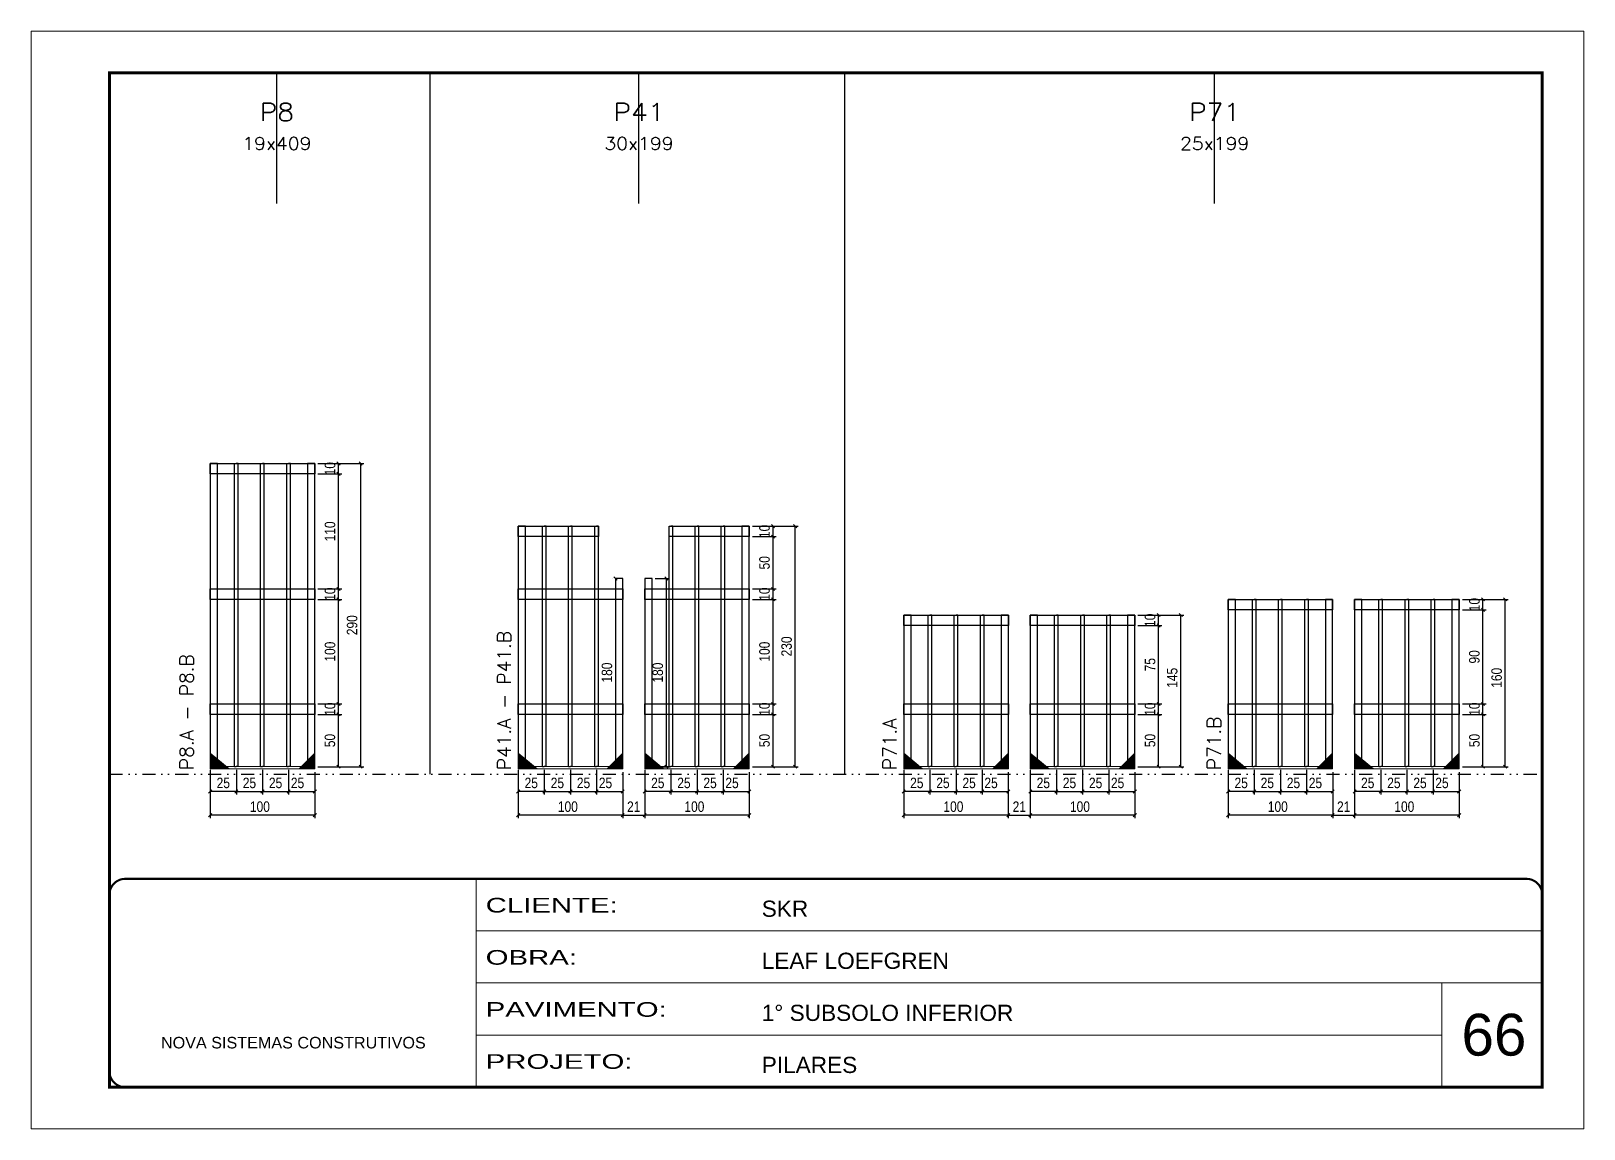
# Model space of a CAD drawing. Extents: x 14400 to 27878, y -21631 to 6985.
# Drawn here: x 15985 to 17470, y -12442 to -11392 of the extents above; entities that cross this region are included whole.
import ezdxf
from ezdxf.enums import TextEntityAlignment as Align

# ---------------------------------------------------------------- set-up
doc = ezdxf.new("R2010")
doc.units = 0
for name, pattern in [('CONTINUO', [0]), ('DASHED', [0.75, 0.5, -0.25]), ('DIVIDE2', [0.625, 0.25, -0.125, 0, -0.125, 0, -0.125]), ('HIDDEN', [0.375, 0.25, -0.125])]:
    doc.linetypes.add(name, pattern=pattern)
for name, color, linetype, lineweight in [('CARIMBO', 255, 'Continuous', 9), ('Folhas', 255, 'Continuous', 9), ('Madeira', 126, 'Continuous', 18), ('Sarr 2.2x7', 40, 'Continuous', 9), ('SARRAFO DE PRESSAO', 251, 'DASHED', 9), ('Texto Seção', 7, 'Continuous', 15)]:
    doc.layers.add(name, color=color, linetype=linetype, lineweight=lineweight)
for name, color, linetype in [('COTA', 241, 'Continuous'), ('Nível', 160, 'Continuous'), ('SARR_2.2x10', 60, 'Continuous'), ('SARR_3.5x7', 81, 'Continuous'), ('SARR_7x7', 40, 'Continuous'), ('Texto de Titulo', 7, 'Continuous'), ('Texto Nível', 251, 'Continuous'), ('Texto Qtd Sarr', 242, 'Continuous')]:
    doc.layers.add(name, color=color, linetype=linetype)
doc.styles.add('ARIAL', font='arial.ttf')
doc.styles.add('COTA TECNICA', font='techl___.ttf', dxfattribs={"height": 10})
doc.styles.add('REGUA-120', font='ROMANS.shx', dxfattribs={"height": 15})
doc.styles.add('ROMANS', font='romans.shx')
doc.styles.add('Tecnologia', font='')
doc.styles.get('Tecnologia').set_extended_font_data('Forgotten Futurist')
doc.dimstyles.new('PAINEL', dxfattribs={"dimtxt": 10, "dimasz": 3, "dimexe": 3, "dimexo": 3, "dimgap": 3, "dimtad": 1, "dimdec": 1, "dimzin": 12, "dimdsep": 46, "dimtxsty": 'COTA TECNICA', "dimblk1": 'OBLIQUE', "dimblk2": 'OBLIQUE', "dimsah": 1, "dimcen": 0.9, "dimclrd": 4, "dimclre": 4, "dimclrt": 240, "dimadec": 1, "dimazin": 3, "dimtfac": 1, "dimtdec": 1, "dimtmove": 0, "dimatfit": 3, "dimfxl": 1, "dimtolj": 1, "dimtzin": 12, "dimarcsym": 0})

msp = doc.modelspace()

# ---------------------------------------------------------------- texts
at = {"layer": 'CARIMBO', "style": 'ARIAL'}
msp.add_text('66', height=40, dxfattribs=at).set_placement((17352.83, -12372.33))
at = {"layer": 'Texto Seção', "style": 'REGUA-120'}
for s, p in [('P41.A - P41.B', (16443.89, -12099.31)), ('P8.A - P8.B', (16140.35, -12099.31)), ('P71.A', (16812.62, -12099.31)), ('P71.B', (17122.75, -12099.31))]:
    msp.add_text(s, height=13, rotation=90, dxfattribs=at).set_placement(p)

# ---------------------------------------------------------------- blocks, each defined once
blk = doc.blocks.new('9999999999')
at = {"color": 30, "linetype": 'CONTINUO'}
for p, q in [((98564.6, 34230.2), (98564.6, 34429.4)), ((98564.6, 34379.6), (99584, 34379.6)), ((98564.6, 34329.8), (99488, 34329.8)), ((99584, 34329.8), (99488, 34329.8)), ((99488, 34329.8), (99488, 34230.2)), ((98564.6, 34280), (99488, 34280))]:
    blk.add_line(p, q, dxfattribs=at)
at = {"color": 30, "linetype": 'CONTINUO', "const_width": 2}
blk.add_lwpolyline([(99584, 34230.2), (99584, 34414.4, 0.414214), (99569, 34429.4), (98229, 34429.4, 0.414214), (98214, 34414.4), (98214, 34245.2, 0.414214), (98229, 34230.2), (99584, 34230.2)], format="xyb", dxfattribs=at)
at = {"layer": 'Folhas'}
blk.add_lwpolyline([(98139, 34190.2), (99624, 34190.2), (99624, 35240.2), (98139, 35240.2)], close=True, dxfattribs=at)
at = {"layer": 'Folhas', "color": 30, "const_width": 3}
blk.add_lwpolyline([(98214, 34230.2), (99584, 34230.2), (99584, 35200.2), (98214, 35200.2)], close=True, dxfattribs=at)
at = {"color": 7, "linetype": 'Continuous', "ltscale": 5, "style": 'ARIAL'}
for s, height, p in [('SKR', 15.48, (98837.7, 34393.1)), ('LEAF LOEFGREN', 15.483, (98837.7, 34343.3)), ('1° SUBSOLO INFERIOR', 15.483, (98837.7, 34293.5)), ('NOVA SISTEMAS CONSTRUTIVOS', 11.059, (98263.2, 34267.2)), ('PILARES', 15.48, (98837.7, 34243.7))]:
    blk.add_text(s, height=height, dxfattribs=at).set_placement(p)
at = {"layer": 'Folhas', "color": 7, "style": 'Tecnologia', "width": 1.5}
for s, p in [('CLIENTE:', (98573.7, 34397.2)), ('OBRA:', (98573.7, 34347.3)), ('PAVIMENTO:', (98573.7, 34297.5)), ('PROJETO:', (98573.7, 34247.7))]:
    blk.add_text(s, height=14, dxfattribs=at).set_placement(p)
blk = doc.blocks.new('_Oblique')
at = {"color": 0, "linetype": 'ByBlock', "lineweight": -2}
blk.add_line((-0.5, -0.5), (0.5, 0.5), dxfattribs=at)
blk = doc.blocks.new('*D2041')
at = {"layer": 'COTA', "color": 4, "lineweight": -2, "transparency": 16777216}
for p, q in [((16156.3, -12114.2), (16156.3, -12145.4)), ((16256.3, -12114.2), (16256.3, -12145.4)), ((16256.3, -12142.4), (16156.3, -12142.4))]:
    blk.add_line(p, q, dxfattribs=at)
at = {"layer": 'Defpoints', "color": 0, "transparency": 16777216}
for p in [(16156.3, -12111.2), (16256.3, -12111.2), (16156.3, -12142.4)]:
    blk.add_point(p, dxfattribs=at)
at = {"layer": 'COTA', "color": 4, "lineweight": -2, "transparency": 16777216, "xscale": 3, "yscale": 3, "zscale": 3, "rotation": 180}
blk.add_blockref('_Oblique', (16156.3, -12142.4), dxfattribs=at)
at = {"layer": 'COTA', "color": 4, "lineweight": -2, "transparency": 16777216, "xscale": 3, "yscale": 3, "zscale": 3}
blk.add_blockref('_Oblique', (16256.3, -12142.4), dxfattribs=at)
at = {"layer": 'COTA', "color": 240, "transparency": 16777216, "insert": (16203.8, -12134.3), "char_height": 10, "attachment_point": 5, "style": 'COTA TECNICA'}
blk.add_mtext('\\A1;100', dxfattribs=at)
blk = doc.blocks.new('*D2042')
at = {"layer": 'COTA', "color": 4, "lineweight": -2, "transparency": 16777216}
for p, q in [((16156.3, -12099), (16156.3, -12122.7)), ((16181.3, -12099), (16181.3, -12122.7)), ((16181.3, -12119.7), (16156.3, -12119.7))]:
    blk.add_line(p, q, dxfattribs=at)
at = {"layer": 'Defpoints', "color": 0, "transparency": 16777216}
for p in [(16156.3, -12096), (16181.3, -12096), (16156.3, -12119.7)]:
    blk.add_point(p, dxfattribs=at)
at = {"layer": 'COTA', "color": 4, "lineweight": -2, "transparency": 16777216, "xscale": 3, "yscale": 3, "zscale": 3, "rotation": 180}
blk.add_blockref('_Oblique', (16156.3, -12119.7), dxfattribs=at)
at = {"layer": 'COTA', "color": 4, "lineweight": -2, "transparency": 16777216, "xscale": 3, "yscale": 3, "zscale": 3}
blk.add_blockref('_Oblique', (16181.3, -12119.7), dxfattribs=at)
at = {"layer": 'COTA', "color": 240, "transparency": 16777216, "insert": (16168.8, -12111.6), "char_height": 10, "attachment_point": 5, "style": 'COTA TECNICA'}
blk.add_mtext('\\A1;25', dxfattribs=at)
blk = doc.blocks.new('*D2043')
at = {"layer": 'COTA', "color": 4, "lineweight": -2, "transparency": 16777216}
for p, q in [((16231.3, -12099), (16231.3, -12122.7)), ((16256.3, -12101.2), (16256.3, -12122.7)), ((16231.3, -12119.7), (16256.3, -12119.7))]:
    blk.add_line(p, q, dxfattribs=at)
at = {"layer": 'Defpoints', "color": 0, "transparency": 16777216}
for p in [(16231.3, -12096), (16256.3, -12098.2), (16256.3, -12119.7)]:
    blk.add_point(p, dxfattribs=at)
at = {"layer": 'COTA', "color": 4, "lineweight": -2, "transparency": 16777216, "xscale": 3, "yscale": 3, "zscale": 3, "rotation": 180}
blk.add_blockref('_Oblique', (16231.3, -12119.7), dxfattribs=at)
at = {"layer": 'COTA', "color": 4, "lineweight": -2, "transparency": 16777216, "xscale": 3, "yscale": 3, "zscale": 3}
blk.add_blockref('_Oblique', (16256.3, -12119.7), dxfattribs=at)
at = {"layer": 'COTA', "color": 240, "transparency": 16777216, "insert": (16239.8, -12111.6), "char_height": 10, "attachment_point": 5, "style": 'COTA TECNICA'}
blk.add_mtext('\\A1;25', dxfattribs=at)
blk = doc.blocks.new('*D2044')
at = {"layer": 'COTA', "color": 4, "lineweight": -2, "transparency": 16777216}
for p, q in [((16181.3, -12099), (16181.3, -12122.7)), ((16206.3, -12099), (16206.3, -12122.7)), ((16181.3, -12119.7), (16206.3, -12119.7))]:
    blk.add_line(p, q, dxfattribs=at)
at = {"layer": 'Defpoints', "color": 0, "transparency": 16777216}
for p in [(16181.3, -12096), (16206.3, -12096), (16206.3, -12119.7)]:
    blk.add_point(p, dxfattribs=at)
at = {"layer": 'COTA', "color": 4, "lineweight": -2, "transparency": 16777216, "xscale": 3, "yscale": 3, "zscale": 3, "rotation": 180}
blk.add_blockref('_Oblique', (16181.3, -12119.7), dxfattribs=at)
at = {"layer": 'COTA', "color": 4, "lineweight": -2, "transparency": 16777216, "xscale": 3, "yscale": 3, "zscale": 3}
blk.add_blockref('_Oblique', (16206.3, -12119.7), dxfattribs=at)
at = {"layer": 'COTA', "color": 240, "transparency": 16777216, "insert": (16193.8, -12111.6), "char_height": 10, "attachment_point": 5, "style": 'COTA TECNICA'}
blk.add_mtext('\\A1;25', dxfattribs=at)
blk = doc.blocks.new('*D2045')
at = {"layer": 'COTA', "color": 4, "lineweight": -2, "transparency": 16777216}
for p, q in [((16206.3, -12099), (16206.3, -12122.7)), ((16231.3, -12099), (16231.3, -12122.7)), ((16206.3, -12119.7), (16231.3, -12119.7))]:
    blk.add_line(p, q, dxfattribs=at)
at = {"layer": 'Defpoints', "color": 0, "transparency": 16777216}
for p in [(16206.3, -12096), (16231.3, -12096), (16231.3, -12119.7)]:
    blk.add_point(p, dxfattribs=at)
at = {"layer": 'COTA', "color": 4, "lineweight": -2, "transparency": 16777216, "xscale": 3, "yscale": 3, "zscale": 3, "rotation": 180}
blk.add_blockref('_Oblique', (16206.3, -12119.7), dxfattribs=at)
at = {"layer": 'COTA', "color": 4, "lineweight": -2, "transparency": 16777216, "xscale": 3, "yscale": 3, "zscale": 3}
blk.add_blockref('_Oblique', (16231.3, -12119.7), dxfattribs=at)
at = {"layer": 'COTA', "color": 240, "transparency": 16777216, "insert": (16218.8, -12111.6), "char_height": 10, "attachment_point": 5, "style": 'COTA TECNICA'}
blk.add_mtext('\\A1;25', dxfattribs=at)
blk = doc.blocks.new('*D2046')
at = {"layer": 'COTA', "color": 4, "lineweight": -2, "transparency": 16777216}
for p, q in [((16259.3, -12046), (16282, -12046)), ((16279, -12096), (16279, -12046)), ((16259.3, -12096), (16282, -12096))]:
    blk.add_line(p, q, dxfattribs=at)
at = {"layer": 'Defpoints', "color": 0, "transparency": 16777216}
for p in [(16256.3, -12046), (16279, -12046), (16256.3, -12096)]:
    blk.add_point(p, dxfattribs=at)
at = {"layer": 'COTA', "color": 4, "lineweight": -2, "transparency": 16777216, "xscale": 3, "yscale": 3, "zscale": 3}
for p, rotation in [((16279, -12046), 90), ((16279, -12096), 270)]:
    blk.add_blockref('_Oblique', p, dxfattribs=dict(at, rotation=rotation))
at = {"layer": 'COTA', "color": 240, "transparency": 16777216, "insert": (16270.8, -12071), "char_height": 10, "attachment_point": 5, "rotation": 90, "style": 'COTA TECNICA'}
blk.add_mtext('\\A1;50', dxfattribs=at)
blk = doc.blocks.new('*D2047')
at = {"layer": 'COTA', "color": 4, "lineweight": -2, "transparency": 16777216}
for p, q in [((16259.3, -12036), (16282, -12036)), ((16279, -12046), (16279, -12036)), ((16259.3, -12046), (16282, -12046))]:
    blk.add_line(p, q, dxfattribs=at)
at = {"layer": 'Defpoints', "color": 0, "transparency": 16777216}
for p in [(16256.3, -12036), (16279, -12036), (16256.3, -12046)]:
    blk.add_point(p, dxfattribs=at)
at = {"layer": 'COTA', "color": 4, "lineweight": -2, "transparency": 16777216, "xscale": 3, "yscale": 3, "zscale": 3}
for p, rotation in [((16279, -12036), 90), ((16279, -12046), 270)]:
    blk.add_blockref('_Oblique', p, dxfattribs=dict(at, rotation=rotation))
at = {"layer": 'COTA', "color": 240, "transparency": 16777216, "insert": (16270.9, -12041), "char_height": 10, "attachment_point": 5, "rotation": 90, "style": 'COTA TECNICA'}
blk.add_mtext('\\A1;10', dxfattribs=at)
blk = doc.blocks.new('*D2048')
at = {"layer": 'COTA', "color": 4, "lineweight": -2, "transparency": 16777216}
for p, q in [((16259.3, -11936), (16282, -11936)), ((16279, -12036), (16279, -11936)), ((16259.3, -12036), (16282, -12036))]:
    blk.add_line(p, q, dxfattribs=at)
at = {"layer": 'Defpoints', "color": 0, "transparency": 16777216}
for p in [(16256.3, -11936), (16279, -11936), (16256.3, -12036)]:
    blk.add_point(p, dxfattribs=at)
at = {"layer": 'COTA', "color": 4, "lineweight": -2, "transparency": 16777216, "xscale": 3, "yscale": 3, "zscale": 3}
for p, rotation in [((16279, -11936), 90), ((16279, -12036), 270)]:
    blk.add_blockref('_Oblique', p, dxfattribs=dict(at, rotation=rotation))
at = {"layer": 'COTA', "color": 240, "transparency": 16777216, "insert": (16270.9, -11986), "char_height": 10, "attachment_point": 5, "rotation": 90, "style": 'COTA TECNICA'}
blk.add_mtext('\\A1;100', dxfattribs=at)
blk = doc.blocks.new('*D2049')
at = {"layer": 'COTA', "color": 4, "lineweight": -2, "transparency": 16777216}
for p, q in [((16259.3, -11926), (16282, -11926)), ((16259.3, -11936), (16282, -11936)), ((16279, -11936), (16279, -11926))]:
    blk.add_line(p, q, dxfattribs=at)
at = {"layer": 'Defpoints', "color": 0, "transparency": 16777216}
for p in [(16256.3, -11926), (16256.3, -11936), (16279, -11926)]:
    blk.add_point(p, dxfattribs=at)
at = {"layer": 'COTA', "color": 4, "lineweight": -2, "transparency": 16777216, "xscale": 3, "yscale": 3, "zscale": 3}
for p, rotation in [((16279, -11926), 90), ((16279, -11936), 270)]:
    blk.add_blockref('_Oblique', p, dxfattribs=dict(at, rotation=rotation))
at = {"layer": 'COTA', "color": 240, "transparency": 16777216, "insert": (16270.9, -11931), "char_height": 10, "attachment_point": 5, "rotation": 90, "style": 'COTA TECNICA'}
blk.add_mtext('\\A1;10', dxfattribs=at)
blk = doc.blocks.new('*D2050')
at = {"layer": 'COTA', "color": 4, "lineweight": -2, "transparency": 16777216}
for p, q in [((16259.3, -11816), (16282, -11816)), ((16279, -11926), (16279, -11816)), ((16259.3, -11926), (16282, -11926))]:
    blk.add_line(p, q, dxfattribs=at)
at = {"layer": 'Defpoints', "color": 0, "transparency": 16777216}
for p in [(16256.3, -11816), (16279, -11816), (16256.3, -11926)]:
    blk.add_point(p, dxfattribs=at)
at = {"layer": 'COTA', "color": 4, "lineweight": -2, "transparency": 16777216, "xscale": 3, "yscale": 3, "zscale": 3}
for p, rotation in [((16279, -11816), 90), ((16279, -11926), 270)]:
    blk.add_blockref('_Oblique', p, dxfattribs=dict(at, rotation=rotation))
at = {"layer": 'COTA', "color": 240, "transparency": 16777216, "insert": (16270.9, -11871), "char_height": 10, "attachment_point": 5, "rotation": 90, "style": 'COTA TECNICA'}
blk.add_mtext('\\A1;110', dxfattribs=at)
blk = doc.blocks.new('*D2051')
at = {"layer": 'COTA', "color": 4, "lineweight": -2, "transparency": 16777216}
for p, q in [((16259.3, -11806), (16282, -11806)), ((16259.3, -11816), (16282, -11816)), ((16279, -11816), (16279, -11806))]:
    blk.add_line(p, q, dxfattribs=at)
at = {"layer": 'Defpoints', "color": 0, "transparency": 16777216}
for p in [(16256.3, -11806), (16256.3, -11816), (16279, -11806)]:
    blk.add_point(p, dxfattribs=at)
at = {"layer": 'COTA', "color": 4, "lineweight": -2, "transparency": 16777216, "xscale": 3, "yscale": 3, "zscale": 3}
for p, rotation in [((16279, -11806), 90), ((16279, -11816), 270)]:
    blk.add_blockref('_Oblique', p, dxfattribs=dict(at, rotation=rotation))
at = {"layer": 'COTA', "color": 240, "transparency": 16777216, "insert": (16270.9, -11811), "char_height": 10, "attachment_point": 5, "rotation": 90, "style": 'COTA TECNICA'}
blk.add_mtext('\\A1;10', dxfattribs=at)
blk = doc.blocks.new('*D2052')
at = {"layer": 'COTA', "color": 4, "lineweight": -2, "transparency": 16777216}
for p, q in [((16259.3, -11806), (16303.2, -11806)), ((16300.2, -12096), (16300.2, -11806)), ((16259.3, -12096), (16303.2, -12096))]:
    blk.add_line(p, q, dxfattribs=at)
at = {"layer": 'Defpoints', "color": 0, "transparency": 16777216}
for p in [(16256.3, -11806), (16300.2, -11806), (16256.3, -12096)]:
    blk.add_point(p, dxfattribs=at)
at = {"layer": 'COTA', "color": 4, "lineweight": -2, "transparency": 16777216, "xscale": 3, "yscale": 3, "zscale": 3}
for p, rotation in [((16300.2, -11806), 90), ((16300.2, -12096), 270)]:
    blk.add_blockref('_Oblique', p, dxfattribs=dict(at, rotation=rotation))
at = {"layer": 'COTA', "color": 240, "transparency": 16777216, "insert": (16292, -11960.7), "char_height": 10, "attachment_point": 5, "rotation": 90, "style": 'COTA TECNICA'}
blk.add_mtext('\\A1;290', dxfattribs=at)
blk = doc.blocks.new('*D2053')
at = {"layer": 'COTA', "color": 4, "lineweight": -2, "transparency": 16777216}
for p, q in [((16571.8, -12114.2), (16571.8, -12145.4)), ((16671.8, -12114.2), (16671.8, -12145.4)), ((16671.8, -12142.4), (16571.8, -12142.4))]:
    blk.add_line(p, q, dxfattribs=at)
at = {"layer": 'Defpoints', "color": 0, "transparency": 16777216}
for p in [(16571.8, -12111.2), (16671.8, -12111.2), (16571.8, -12142.4)]:
    blk.add_point(p, dxfattribs=at)
at = {"layer": 'COTA', "color": 4, "lineweight": -2, "transparency": 16777216, "xscale": 3, "yscale": 3, "zscale": 3, "rotation": 180}
blk.add_blockref('_Oblique', (16571.8, -12142.4), dxfattribs=at)
at = {"layer": 'COTA', "color": 4, "lineweight": -2, "transparency": 16777216, "xscale": 3, "yscale": 3, "zscale": 3}
blk.add_blockref('_Oblique', (16671.8, -12142.4), dxfattribs=at)
at = {"layer": 'COTA', "color": 240, "transparency": 16777216, "insert": (16619.3, -12134.3), "char_height": 10, "attachment_point": 5, "style": 'COTA TECNICA'}
blk.add_mtext('\\A1;100', dxfattribs=at)
blk = doc.blocks.new('*D2054')
at = {"layer": 'COTA', "color": 4, "lineweight": -2, "transparency": 16777216}
for p, q in [((16571.8, -12099), (16571.8, -12122.7)), ((16596.8, -12099), (16596.8, -12122.7)), ((16596.8, -12119.7), (16571.8, -12119.7))]:
    blk.add_line(p, q, dxfattribs=at)
at = {"layer": 'Defpoints', "color": 0, "transparency": 16777216}
for p in [(16571.8, -12096), (16596.8, -12096), (16571.8, -12119.7)]:
    blk.add_point(p, dxfattribs=at)
at = {"layer": 'COTA', "color": 4, "lineweight": -2, "transparency": 16777216, "xscale": 3, "yscale": 3, "zscale": 3, "rotation": 180}
blk.add_blockref('_Oblique', (16571.8, -12119.7), dxfattribs=at)
at = {"layer": 'COTA', "color": 4, "lineweight": -2, "transparency": 16777216, "xscale": 3, "yscale": 3, "zscale": 3}
blk.add_blockref('_Oblique', (16596.8, -12119.7), dxfattribs=at)
at = {"layer": 'COTA', "color": 240, "transparency": 16777216, "insert": (16584.3, -12111.6), "char_height": 10, "attachment_point": 5, "style": 'COTA TECNICA'}
blk.add_mtext('\\A1;25', dxfattribs=at)
blk = doc.blocks.new('*D2055')
at = {"layer": 'COTA', "color": 4, "lineweight": -2, "transparency": 16777216}
for p, q in [((16646.8, -12099), (16646.8, -12122.7)), ((16671.8, -12101.2), (16671.8, -12122.7)), ((16646.8, -12119.7), (16671.8, -12119.7))]:
    blk.add_line(p, q, dxfattribs=at)
at = {"layer": 'Defpoints', "color": 0, "transparency": 16777216}
for p in [(16646.8, -12096), (16671.8, -12098.2), (16671.8, -12119.7)]:
    blk.add_point(p, dxfattribs=at)
at = {"layer": 'COTA', "color": 4, "lineweight": -2, "transparency": 16777216, "xscale": 3, "yscale": 3, "zscale": 3, "rotation": 180}
blk.add_blockref('_Oblique', (16646.8, -12119.7), dxfattribs=at)
at = {"layer": 'COTA', "color": 4, "lineweight": -2, "transparency": 16777216, "xscale": 3, "yscale": 3, "zscale": 3}
blk.add_blockref('_Oblique', (16671.8, -12119.7), dxfattribs=at)
at = {"layer": 'COTA', "color": 240, "transparency": 16777216, "insert": (16655.3, -12111.6), "char_height": 10, "attachment_point": 5, "style": 'COTA TECNICA'}
blk.add_mtext('\\A1;25', dxfattribs=at)
blk = doc.blocks.new('*D2056')
at = {"layer": 'COTA', "color": 4, "lineweight": -2, "transparency": 16777216}
for p, q in [((16596.8, -12099), (16596.8, -12122.7)), ((16621.8, -12099), (16621.8, -12122.7)), ((16596.8, -12119.7), (16621.8, -12119.7))]:
    blk.add_line(p, q, dxfattribs=at)
at = {"layer": 'Defpoints', "color": 0, "transparency": 16777216}
for p in [(16596.8, -12096), (16621.8, -12096), (16621.8, -12119.7)]:
    blk.add_point(p, dxfattribs=at)
at = {"layer": 'COTA', "color": 4, "lineweight": -2, "transparency": 16777216, "xscale": 3, "yscale": 3, "zscale": 3, "rotation": 180}
blk.add_blockref('_Oblique', (16596.8, -12119.7), dxfattribs=at)
at = {"layer": 'COTA', "color": 4, "lineweight": -2, "transparency": 16777216, "xscale": 3, "yscale": 3, "zscale": 3}
blk.add_blockref('_Oblique', (16621.8, -12119.7), dxfattribs=at)
at = {"layer": 'COTA', "color": 240, "transparency": 16777216, "insert": (16609.3, -12111.6), "char_height": 10, "attachment_point": 5, "style": 'COTA TECNICA'}
blk.add_mtext('\\A1;25', dxfattribs=at)
blk = doc.blocks.new('*D2057')
at = {"layer": 'COTA', "color": 4, "lineweight": -2, "transparency": 16777216}
for p, q in [((16621.8, -12099), (16621.8, -12122.7)), ((16646.8, -12099), (16646.8, -12122.7)), ((16621.8, -12119.7), (16646.8, -12119.7))]:
    blk.add_line(p, q, dxfattribs=at)
at = {"layer": 'Defpoints', "color": 0, "transparency": 16777216}
for p in [(16621.8, -12096), (16646.8, -12096), (16646.8, -12119.7)]:
    blk.add_point(p, dxfattribs=at)
at = {"layer": 'COTA', "color": 4, "lineweight": -2, "transparency": 16777216, "xscale": 3, "yscale": 3, "zscale": 3, "rotation": 180}
blk.add_blockref('_Oblique', (16621.8, -12119.7), dxfattribs=at)
at = {"layer": 'COTA', "color": 4, "lineweight": -2, "transparency": 16777216, "xscale": 3, "yscale": 3, "zscale": 3}
blk.add_blockref('_Oblique', (16646.8, -12119.7), dxfattribs=at)
at = {"layer": 'COTA', "color": 240, "transparency": 16777216, "insert": (16634.3, -12111.6), "char_height": 10, "attachment_point": 5, "style": 'COTA TECNICA'}
blk.add_mtext('\\A1;25', dxfattribs=at)
blk = doc.blocks.new('*D2058')
at = {"layer": 'COTA', "color": 4, "lineweight": -2, "transparency": 16777216}
for p, q in [((16674.8, -12046), (16697.5, -12046)), ((16694.5, -12096), (16694.5, -12046)), ((16674.8, -12096), (16697.5, -12096))]:
    blk.add_line(p, q, dxfattribs=at)
at = {"layer": 'Defpoints', "color": 0, "transparency": 16777216}
for p in [(16671.8, -12046), (16694.5, -12046), (16671.8, -12096)]:
    blk.add_point(p, dxfattribs=at)
at = {"layer": 'COTA', "color": 4, "lineweight": -2, "transparency": 16777216, "xscale": 3, "yscale": 3, "zscale": 3}
for p, rotation in [((16694.5, -12046), 90), ((16694.5, -12096), 270)]:
    blk.add_blockref('_Oblique', p, dxfattribs=dict(at, rotation=rotation))
at = {"layer": 'COTA', "color": 240, "transparency": 16777216, "insert": (16686.4, -12071), "char_height": 10, "attachment_point": 5, "rotation": 90, "style": 'COTA TECNICA'}
blk.add_mtext('\\A1;50', dxfattribs=at)
blk = doc.blocks.new('*D2059')
at = {"layer": 'COTA', "color": 4, "lineweight": -2, "transparency": 16777216}
for p, q in [((16674.8, -12036), (16697.5, -12036)), ((16694.5, -12046), (16694.5, -12036)), ((16674.8, -12046), (16697.5, -12046))]:
    blk.add_line(p, q, dxfattribs=at)
at = {"layer": 'Defpoints', "color": 0, "transparency": 16777216}
for p in [(16671.8, -12036), (16694.5, -12036), (16671.8, -12046)]:
    blk.add_point(p, dxfattribs=at)
at = {"layer": 'COTA', "color": 4, "lineweight": -2, "transparency": 16777216, "xscale": 3, "yscale": 3, "zscale": 3}
for p, rotation in [((16694.5, -12036), 90), ((16694.5, -12046), 270)]:
    blk.add_blockref('_Oblique', p, dxfattribs=dict(at, rotation=rotation))
at = {"layer": 'COTA', "color": 240, "transparency": 16777216, "insert": (16686.4, -12041), "char_height": 10, "attachment_point": 5, "rotation": 90, "style": 'COTA TECNICA'}
blk.add_mtext('\\A1;10', dxfattribs=at)
blk = doc.blocks.new('*D2060')
at = {"layer": 'COTA', "color": 4, "lineweight": -2, "transparency": 16777216}
for p, q in [((16674.8, -11936), (16697.5, -11936)), ((16694.5, -12036), (16694.5, -11936)), ((16674.8, -12036), (16697.5, -12036))]:
    blk.add_line(p, q, dxfattribs=at)
at = {"layer": 'Defpoints', "color": 0, "transparency": 16777216}
for p in [(16671.8, -11936), (16694.5, -11936), (16671.8, -12036)]:
    blk.add_point(p, dxfattribs=at)
at = {"layer": 'COTA', "color": 4, "lineweight": -2, "transparency": 16777216, "xscale": 3, "yscale": 3, "zscale": 3}
for p, rotation in [((16694.5, -11936), 90), ((16694.5, -12036), 270)]:
    blk.add_blockref('_Oblique', p, dxfattribs=dict(at, rotation=rotation))
at = {"layer": 'COTA', "color": 240, "transparency": 16777216, "insert": (16686.4, -11986), "char_height": 10, "attachment_point": 5, "rotation": 90, "style": 'COTA TECNICA'}
blk.add_mtext('\\A1;100', dxfattribs=at)
blk = doc.blocks.new('*D2061')
at = {"layer": 'COTA', "color": 4, "lineweight": -2, "transparency": 16777216}
for p, q in [((16674.8, -11926), (16697.5, -11926)), ((16674.8, -11936), (16697.5, -11936)), ((16694.5, -11936), (16694.5, -11926))]:
    blk.add_line(p, q, dxfattribs=at)
at = {"layer": 'Defpoints', "color": 0, "transparency": 16777216}
for p in [(16671.8, -11926), (16671.8, -11936), (16694.5, -11926)]:
    blk.add_point(p, dxfattribs=at)
at = {"layer": 'COTA', "color": 4, "lineweight": -2, "transparency": 16777216, "xscale": 3, "yscale": 3, "zscale": 3}
for p, rotation in [((16694.5, -11926), 90), ((16694.5, -11936), 270)]:
    blk.add_blockref('_Oblique', p, dxfattribs=dict(at, rotation=rotation))
at = {"layer": 'COTA', "color": 240, "transparency": 16777216, "insert": (16686.4, -11931), "char_height": 10, "attachment_point": 5, "rotation": 90, "style": 'COTA TECNICA'}
blk.add_mtext('\\A1;10', dxfattribs=at)
blk = doc.blocks.new('*D2062')
at = {"layer": 'COTA', "color": 4, "lineweight": -2, "transparency": 16777216}
for p, q in [((16674.8, -11876), (16697.5, -11876)), ((16694.5, -11926), (16694.5, -11876)), ((16674.8, -11926), (16697.5, -11926))]:
    blk.add_line(p, q, dxfattribs=at)
at = {"layer": 'Defpoints', "color": 0, "transparency": 16777216}
for p in [(16671.8, -11876), (16694.5, -11876), (16671.8, -11926)]:
    blk.add_point(p, dxfattribs=at)
at = {"layer": 'COTA', "color": 4, "lineweight": -2, "transparency": 16777216, "xscale": 3, "yscale": 3, "zscale": 3}
for p, rotation in [((16694.5, -11876), 90), ((16694.5, -11926), 270)]:
    blk.add_blockref('_Oblique', p, dxfattribs=dict(at, rotation=rotation))
at = {"layer": 'COTA', "color": 240, "transparency": 16777216, "insert": (16686.4, -11901), "char_height": 10, "attachment_point": 5, "rotation": 90, "style": 'COTA TECNICA'}
blk.add_mtext('\\A1;50', dxfattribs=at)
blk = doc.blocks.new('*D2063')
at = {"layer": 'COTA', "color": 4, "lineweight": -2, "transparency": 16777216}
for p, q in [((16674.8, -11866), (16697.5, -11866)), ((16674.8, -11876), (16697.5, -11876)), ((16694.5, -11876), (16694.5, -11866))]:
    blk.add_line(p, q, dxfattribs=at)
at = {"layer": 'Defpoints', "color": 0, "transparency": 16777216}
for p in [(16671.8, -11866), (16671.8, -11876), (16694.5, -11866)]:
    blk.add_point(p, dxfattribs=at)
at = {"layer": 'COTA', "color": 4, "lineweight": -2, "transparency": 16777216, "xscale": 3, "yscale": 3, "zscale": 3}
for p, rotation in [((16694.5, -11866), 90), ((16694.5, -11876), 270)]:
    blk.add_blockref('_Oblique', p, dxfattribs=dict(at, rotation=rotation))
at = {"layer": 'COTA', "color": 240, "transparency": 16777216, "insert": (16686.4, -11871), "char_height": 10, "attachment_point": 5, "rotation": 90, "style": 'COTA TECNICA'}
blk.add_mtext('\\A1;10', dxfattribs=at)
blk = doc.blocks.new('*D2064')
at = {"layer": 'COTA', "color": 4, "lineweight": -2, "transparency": 16777216}
for p, q in [((16674.8, -11866), (16718.7, -11866)), ((16715.7, -12096), (16715.7, -11866)), ((16674.8, -12096), (16718.7, -12096))]:
    blk.add_line(p, q, dxfattribs=at)
at = {"layer": 'Defpoints', "color": 0, "transparency": 16777216}
for p in [(16671.8, -11866), (16715.7, -11866), (16671.8, -12096)]:
    blk.add_point(p, dxfattribs=at)
at = {"layer": 'COTA', "color": 4, "lineweight": -2, "transparency": 16777216, "xscale": 3, "yscale": 3, "zscale": 3}
for p, rotation in [((16715.7, -11866), 90), ((16715.7, -12096), 270)]:
    blk.add_blockref('_Oblique', p, dxfattribs=dict(at, rotation=rotation))
at = {"layer": 'COTA', "color": 240, "transparency": 16777216, "insert": (16707.5, -11981), "char_height": 10, "attachment_point": 5, "rotation": 90, "style": 'COTA TECNICA'}
blk.add_mtext('\\A1;230', dxfattribs=at)
blk = doc.blocks.new('*D2065')
at = {"layer": 'COTA', "color": 4, "lineweight": -2, "transparency": 16777216}
for p, q in [((16450.8, -12114.2), (16450.8, -12145.4)), ((16550.8, -12114.2), (16550.8, -12145.4)), ((16550.8, -12142.4), (16450.8, -12142.4))]:
    blk.add_line(p, q, dxfattribs=at)
at = {"layer": 'Defpoints', "color": 0, "transparency": 16777216}
for p in [(16450.8, -12111.2), (16550.8, -12111.2), (16450.8, -12142.4)]:
    blk.add_point(p, dxfattribs=at)
at = {"layer": 'COTA', "color": 4, "lineweight": -2, "transparency": 16777216, "xscale": 3, "yscale": 3, "zscale": 3, "rotation": 180}
blk.add_blockref('_Oblique', (16450.8, -12142.4), dxfattribs=at)
at = {"layer": 'COTA', "color": 4, "lineweight": -2, "transparency": 16777216, "xscale": 3, "yscale": 3, "zscale": 3}
blk.add_blockref('_Oblique', (16550.8, -12142.4), dxfattribs=at)
at = {"layer": 'COTA', "color": 240, "transparency": 16777216, "insert": (16498.3, -12134.3), "char_height": 10, "attachment_point": 5, "style": 'COTA TECNICA'}
blk.add_mtext('\\A1;100', dxfattribs=at)
blk = doc.blocks.new('*D2066')
at = {"layer": 'COTA', "color": 4, "lineweight": -2, "transparency": 16777216}
for p, q in [((16450.8, -12099), (16450.8, -12122.7)), ((16475.8, -12099), (16475.8, -12122.7)), ((16475.8, -12119.7), (16450.8, -12119.7))]:
    blk.add_line(p, q, dxfattribs=at)
at = {"layer": 'Defpoints', "color": 0, "transparency": 16777216}
for p in [(16450.8, -12096), (16475.8, -12096), (16450.8, -12119.7)]:
    blk.add_point(p, dxfattribs=at)
at = {"layer": 'COTA', "color": 4, "lineweight": -2, "transparency": 16777216, "xscale": 3, "yscale": 3, "zscale": 3, "rotation": 180}
blk.add_blockref('_Oblique', (16450.8, -12119.7), dxfattribs=at)
at = {"layer": 'COTA', "color": 4, "lineweight": -2, "transparency": 16777216, "xscale": 3, "yscale": 3, "zscale": 3}
blk.add_blockref('_Oblique', (16475.8, -12119.7), dxfattribs=at)
at = {"layer": 'COTA', "color": 240, "transparency": 16777216, "insert": (16463.3, -12111.6), "char_height": 10, "attachment_point": 5, "style": 'COTA TECNICA'}
blk.add_mtext('\\A1;25', dxfattribs=at)
blk = doc.blocks.new('*D2067')
at = {"layer": 'COTA', "color": 4, "lineweight": -2, "transparency": 16777216}
for p, q in [((16525.8, -12099), (16525.8, -12122.7)), ((16550.8, -12101.2), (16550.8, -12122.7)), ((16525.8, -12119.7), (16550.8, -12119.7))]:
    blk.add_line(p, q, dxfattribs=at)
at = {"layer": 'Defpoints', "color": 0, "transparency": 16777216}
for p in [(16525.8, -12096), (16550.8, -12098.2), (16550.8, -12119.7)]:
    blk.add_point(p, dxfattribs=at)
at = {"layer": 'COTA', "color": 4, "lineweight": -2, "transparency": 16777216, "xscale": 3, "yscale": 3, "zscale": 3, "rotation": 180}
blk.add_blockref('_Oblique', (16525.8, -12119.7), dxfattribs=at)
at = {"layer": 'COTA', "color": 4, "lineweight": -2, "transparency": 16777216, "xscale": 3, "yscale": 3, "zscale": 3}
blk.add_blockref('_Oblique', (16550.8, -12119.7), dxfattribs=at)
at = {"layer": 'COTA', "color": 240, "transparency": 16777216, "insert": (16534.3, -12111.6), "char_height": 10, "attachment_point": 5, "style": 'COTA TECNICA'}
blk.add_mtext('\\A1;25', dxfattribs=at)
blk = doc.blocks.new('*D2068')
at = {"layer": 'COTA', "color": 4, "lineweight": -2, "transparency": 16777216}
for p, q in [((16475.8, -12099), (16475.8, -12122.7)), ((16500.8, -12099), (16500.8, -12122.7)), ((16475.8, -12119.7), (16500.8, -12119.7))]:
    blk.add_line(p, q, dxfattribs=at)
at = {"layer": 'Defpoints', "color": 0, "transparency": 16777216}
for p in [(16475.8, -12096), (16500.8, -12096), (16500.8, -12119.7)]:
    blk.add_point(p, dxfattribs=at)
at = {"layer": 'COTA', "color": 4, "lineweight": -2, "transparency": 16777216, "xscale": 3, "yscale": 3, "zscale": 3, "rotation": 180}
blk.add_blockref('_Oblique', (16475.8, -12119.7), dxfattribs=at)
at = {"layer": 'COTA', "color": 4, "lineweight": -2, "transparency": 16777216, "xscale": 3, "yscale": 3, "zscale": 3}
blk.add_blockref('_Oblique', (16500.8, -12119.7), dxfattribs=at)
at = {"layer": 'COTA', "color": 240, "transparency": 16777216, "insert": (16488.3, -12111.6), "char_height": 10, "attachment_point": 5, "style": 'COTA TECNICA'}
blk.add_mtext('\\A1;25', dxfattribs=at)
blk = doc.blocks.new('*D2069')
at = {"layer": 'COTA', "color": 4, "lineweight": -2, "transparency": 16777216}
for p, q in [((16500.8, -12099), (16500.8, -12122.7)), ((16525.8, -12099), (16525.8, -12122.7)), ((16500.8, -12119.7), (16525.8, -12119.7))]:
    blk.add_line(p, q, dxfattribs=at)
at = {"layer": 'Defpoints', "color": 0, "transparency": 16777216}
for p in [(16500.8, -12096), (16525.8, -12096), (16525.8, -12119.7)]:
    blk.add_point(p, dxfattribs=at)
at = {"layer": 'COTA', "color": 4, "lineweight": -2, "transparency": 16777216, "xscale": 3, "yscale": 3, "zscale": 3, "rotation": 180}
blk.add_blockref('_Oblique', (16500.8, -12119.7), dxfattribs=at)
at = {"layer": 'COTA', "color": 4, "lineweight": -2, "transparency": 16777216, "xscale": 3, "yscale": 3, "zscale": 3}
blk.add_blockref('_Oblique', (16525.8, -12119.7), dxfattribs=at)
at = {"layer": 'COTA', "color": 240, "transparency": 16777216, "insert": (16513.3, -12111.6), "char_height": 10, "attachment_point": 5, "style": 'COTA TECNICA'}
blk.add_mtext('\\A1;25', dxfattribs=at)
blk = doc.blocks.new('*D2070')
at = {"layer": 'COTA', "color": 4, "lineweight": -2, "transparency": 16777216}
for p, q in [((16550.8, -12101.2), (16550.8, -12145.4)), ((16571.8, -12101.2), (16571.8, -12145.4)), ((16550.8, -12142.4), (16571.8, -12142.4))]:
    blk.add_line(p, q, dxfattribs=at)
at = {"layer": 'Defpoints', "color": 0, "transparency": 16777216}
for p in [(16550.8, -12098.2), (16571.8, -12098.2), (16571.8, -12142.4)]:
    blk.add_point(p, dxfattribs=at)
at = {"layer": 'COTA', "color": 4, "lineweight": -2, "transparency": 16777216, "xscale": 3, "yscale": 3, "zscale": 3, "rotation": 180}
blk.add_blockref('_Oblique', (16550.8, -12142.4), dxfattribs=at)
at = {"layer": 'COTA', "color": 4, "lineweight": -2, "transparency": 16777216, "xscale": 3, "yscale": 3, "zscale": 3}
blk.add_blockref('_Oblique', (16571.8, -12142.4), dxfattribs=at)
at = {"layer": 'COTA', "color": 240, "transparency": 16777216, "insert": (16561.3, -12134.3), "char_height": 10, "attachment_point": 5, "style": 'COTA TECNICA'}
blk.add_mtext('\\A1;21', dxfattribs=at)
blk = doc.blocks.new('*D2071')
at = {"layer": 'COTA', "color": 4, "lineweight": -2, "transparency": 16777216}
for p, q in [((16940.5, -12114.2), (16940.5, -12145.4)), ((17040.5, -12114.2), (17040.5, -12145.4)), ((17040.5, -12142.4), (16940.5, -12142.4))]:
    blk.add_line(p, q, dxfattribs=at)
at = {"layer": 'Defpoints', "color": 0, "transparency": 16777216}
for p in [(16940.5, -12111.2), (17040.5, -12111.2), (16940.5, -12142.4)]:
    blk.add_point(p, dxfattribs=at)
at = {"layer": 'COTA', "color": 4, "lineweight": -2, "transparency": 16777216, "xscale": 3, "yscale": 3, "zscale": 3, "rotation": 180}
blk.add_blockref('_Oblique', (16940.5, -12142.4), dxfattribs=at)
at = {"layer": 'COTA', "color": 4, "lineweight": -2, "transparency": 16777216, "xscale": 3, "yscale": 3, "zscale": 3}
blk.add_blockref('_Oblique', (17040.5, -12142.4), dxfattribs=at)
at = {"layer": 'COTA', "color": 240, "transparency": 16777216, "insert": (16988, -12134.3), "char_height": 10, "attachment_point": 5, "style": 'COTA TECNICA'}
blk.add_mtext('\\A1;100', dxfattribs=at)
blk = doc.blocks.new('*D2072')
at = {"layer": 'COTA', "color": 4, "lineweight": -2, "transparency": 16777216}
for p, q in [((16940.5, -12099), (16940.5, -12122.7)), ((16965.5, -12099), (16965.5, -12122.7)), ((16965.5, -12119.7), (16940.5, -12119.7))]:
    blk.add_line(p, q, dxfattribs=at)
at = {"layer": 'Defpoints', "color": 0, "transparency": 16777216}
for p in [(16940.5, -12096), (16965.5, -12096), (16940.5, -12119.7)]:
    blk.add_point(p, dxfattribs=at)
at = {"layer": 'COTA', "color": 4, "lineweight": -2, "transparency": 16777216, "xscale": 3, "yscale": 3, "zscale": 3, "rotation": 180}
blk.add_blockref('_Oblique', (16940.5, -12119.7), dxfattribs=at)
at = {"layer": 'COTA', "color": 4, "lineweight": -2, "transparency": 16777216, "xscale": 3, "yscale": 3, "zscale": 3}
blk.add_blockref('_Oblique', (16965.5, -12119.7), dxfattribs=at)
at = {"layer": 'COTA', "color": 240, "transparency": 16777216, "insert": (16953, -12111.6), "char_height": 10, "attachment_point": 5, "style": 'COTA TECNICA'}
blk.add_mtext('\\A1;25', dxfattribs=at)
blk = doc.blocks.new('*D2073')
at = {"layer": 'COTA', "color": 4, "lineweight": -2, "transparency": 16777216}
for p, q in [((17015.5, -12099), (17015.5, -12122.7)), ((17040.5, -12101.2), (17040.5, -12122.7)), ((17015.5, -12119.7), (17040.5, -12119.7))]:
    blk.add_line(p, q, dxfattribs=at)
at = {"layer": 'Defpoints', "color": 0, "transparency": 16777216}
for p in [(17015.5, -12096), (17040.5, -12098.2), (17040.5, -12119.7)]:
    blk.add_point(p, dxfattribs=at)
at = {"layer": 'COTA', "color": 4, "lineweight": -2, "transparency": 16777216, "xscale": 3, "yscale": 3, "zscale": 3, "rotation": 180}
blk.add_blockref('_Oblique', (17015.5, -12119.7), dxfattribs=at)
at = {"layer": 'COTA', "color": 4, "lineweight": -2, "transparency": 16777216, "xscale": 3, "yscale": 3, "zscale": 3}
blk.add_blockref('_Oblique', (17040.5, -12119.7), dxfattribs=at)
at = {"layer": 'COTA', "color": 240, "transparency": 16777216, "insert": (17024, -12111.6), "char_height": 10, "attachment_point": 5, "style": 'COTA TECNICA'}
blk.add_mtext('\\A1;25', dxfattribs=at)
blk = doc.blocks.new('*D2074')
at = {"layer": 'COTA', "color": 4, "lineweight": -2, "transparency": 16777216}
for p, q in [((16965.5, -12099), (16965.5, -12122.7)), ((16990.5, -12099), (16990.5, -12122.7)), ((16965.5, -12119.7), (16990.5, -12119.7))]:
    blk.add_line(p, q, dxfattribs=at)
at = {"layer": 'Defpoints', "color": 0, "transparency": 16777216}
for p in [(16965.5, -12096), (16990.5, -12096), (16990.5, -12119.7)]:
    blk.add_point(p, dxfattribs=at)
at = {"layer": 'COTA', "color": 4, "lineweight": -2, "transparency": 16777216, "xscale": 3, "yscale": 3, "zscale": 3, "rotation": 180}
blk.add_blockref('_Oblique', (16965.5, -12119.7), dxfattribs=at)
at = {"layer": 'COTA', "color": 4, "lineweight": -2, "transparency": 16777216, "xscale": 3, "yscale": 3, "zscale": 3}
blk.add_blockref('_Oblique', (16990.5, -12119.7), dxfattribs=at)
at = {"layer": 'COTA', "color": 240, "transparency": 16777216, "insert": (16978, -12111.6), "char_height": 10, "attachment_point": 5, "style": 'COTA TECNICA'}
blk.add_mtext('\\A1;25', dxfattribs=at)
blk = doc.blocks.new('*D2075')
at = {"layer": 'COTA', "color": 4, "lineweight": -2, "transparency": 16777216}
for p, q in [((16990.5, -12099), (16990.5, -12122.7)), ((17015.5, -12099), (17015.5, -12122.7)), ((16990.5, -12119.7), (17015.5, -12119.7))]:
    blk.add_line(p, q, dxfattribs=at)
at = {"layer": 'Defpoints', "color": 0, "transparency": 16777216}
for p in [(16990.5, -12096), (17015.5, -12096), (17015.5, -12119.7)]:
    blk.add_point(p, dxfattribs=at)
at = {"layer": 'COTA', "color": 4, "lineweight": -2, "transparency": 16777216, "xscale": 3, "yscale": 3, "zscale": 3, "rotation": 180}
blk.add_blockref('_Oblique', (16990.5, -12119.7), dxfattribs=at)
at = {"layer": 'COTA', "color": 4, "lineweight": -2, "transparency": 16777216, "xscale": 3, "yscale": 3, "zscale": 3}
blk.add_blockref('_Oblique', (17015.5, -12119.7), dxfattribs=at)
at = {"layer": 'COTA', "color": 240, "transparency": 16777216, "insert": (17003, -12111.6), "char_height": 10, "attachment_point": 5, "style": 'COTA TECNICA'}
blk.add_mtext('\\A1;25', dxfattribs=at)
blk = doc.blocks.new('*D2076')
at = {"layer": 'COTA', "color": 4, "lineweight": -2, "transparency": 16777216}
for p, q in [((17043.5, -12046), (17066.2, -12046)), ((17063.2, -12096), (17063.2, -12046)), ((17043.5, -12096), (17066.2, -12096))]:
    blk.add_line(p, q, dxfattribs=at)
at = {"layer": 'Defpoints', "color": 0, "transparency": 16777216}
for p in [(17040.5, -12046), (17063.2, -12046), (17040.5, -12096)]:
    blk.add_point(p, dxfattribs=at)
at = {"layer": 'COTA', "color": 4, "lineweight": -2, "transparency": 16777216, "xscale": 3, "yscale": 3, "zscale": 3}
for p, rotation in [((17063.2, -12046), 90), ((17063.2, -12096), 270)]:
    blk.add_blockref('_Oblique', p, dxfattribs=dict(at, rotation=rotation))
at = {"layer": 'COTA', "color": 240, "transparency": 16777216, "insert": (17055.1, -12071), "char_height": 10, "attachment_point": 5, "rotation": 90, "style": 'COTA TECNICA'}
blk.add_mtext('\\A1;50', dxfattribs=at)
blk = doc.blocks.new('*D2077')
at = {"layer": 'COTA', "color": 4, "lineweight": -2, "transparency": 16777216}
for p, q in [((17043.5, -12036), (17066.2, -12036)), ((17063.2, -12046), (17063.2, -12036)), ((17043.5, -12046), (17066.2, -12046))]:
    blk.add_line(p, q, dxfattribs=at)
at = {"layer": 'Defpoints', "color": 0, "transparency": 16777216}
for p in [(17040.5, -12036), (17063.2, -12036), (17040.5, -12046)]:
    blk.add_point(p, dxfattribs=at)
at = {"layer": 'COTA', "color": 4, "lineweight": -2, "transparency": 16777216, "xscale": 3, "yscale": 3, "zscale": 3}
for p, rotation in [((17063.2, -12036), 90), ((17063.2, -12046), 270)]:
    blk.add_blockref('_Oblique', p, dxfattribs=dict(at, rotation=rotation))
at = {"layer": 'COTA', "color": 240, "transparency": 16777216, "insert": (17055.1, -12041), "char_height": 10, "attachment_point": 5, "rotation": 90, "style": 'COTA TECNICA'}
blk.add_mtext('\\A1;10', dxfattribs=at)
blk = doc.blocks.new('*D2078')
at = {"layer": 'COTA', "color": 4, "lineweight": -2, "transparency": 16777216}
for p, q in [((17043.5, -11961), (17066.2, -11961)), ((17063.2, -12036), (17063.2, -11961)), ((17043.5, -12036), (17066.2, -12036))]:
    blk.add_line(p, q, dxfattribs=at)
at = {"layer": 'Defpoints', "color": 0, "transparency": 16777216}
for p in [(17040.5, -11961), (17063.2, -11961), (17040.5, -12036)]:
    blk.add_point(p, dxfattribs=at)
at = {"layer": 'COTA', "color": 4, "lineweight": -2, "transparency": 16777216, "xscale": 3, "yscale": 3, "zscale": 3}
for p, rotation in [((17063.2, -11961), 90), ((17063.2, -12036), 270)]:
    blk.add_blockref('_Oblique', p, dxfattribs=dict(at, rotation=rotation))
at = {"layer": 'COTA', "color": 240, "transparency": 16777216, "insert": (17055.1, -11998.5), "char_height": 10, "attachment_point": 5, "rotation": 90, "style": 'COTA TECNICA'}
blk.add_mtext('\\A1;75', dxfattribs=at)
blk = doc.blocks.new('*D2079')
at = {"layer": 'COTA', "color": 4, "lineweight": -2, "transparency": 16777216}
for p, q in [((17043.5, -11951), (17066.2, -11951)), ((17063.2, -11961), (17063.2, -11951)), ((17043.5, -11961), (17066.2, -11961))]:
    blk.add_line(p, q, dxfattribs=at)
at = {"layer": 'Defpoints', "color": 0, "transparency": 16777216}
for p in [(17040.5, -11951), (17063.2, -11951), (17040.5, -11961)]:
    blk.add_point(p, dxfattribs=at)
at = {"layer": 'COTA', "color": 4, "lineweight": -2, "transparency": 16777216, "xscale": 3, "yscale": 3, "zscale": 3}
for p, rotation in [((17063.2, -11951), 90), ((17063.2, -11961), 270)]:
    blk.add_blockref('_Oblique', p, dxfattribs=dict(at, rotation=rotation))
at = {"layer": 'COTA', "color": 240, "transparency": 16777216, "insert": (17055.1, -11956), "char_height": 10, "attachment_point": 5, "rotation": 90, "style": 'COTA TECNICA'}
blk.add_mtext('\\A1;10', dxfattribs=at)
blk = doc.blocks.new('*D2080')
at = {"layer": 'COTA', "color": 4, "lineweight": -2, "transparency": 16777216}
for p, q in [((17043.5, -11951), (17087.5, -11951)), ((17084.5, -12096), (17084.5, -11951)), ((17043.5, -12096), (17087.5, -12096))]:
    blk.add_line(p, q, dxfattribs=at)
at = {"layer": 'Defpoints', "color": 0, "transparency": 16777216}
for p in [(17040.5, -11951), (17084.5, -11951), (17040.5, -12096)]:
    blk.add_point(p, dxfattribs=at)
at = {"layer": 'COTA', "color": 4, "lineweight": -2, "transparency": 16777216, "xscale": 3, "yscale": 3, "zscale": 3}
for p, rotation in [((17084.5, -11951), 90), ((17084.5, -12096), 270)]:
    blk.add_blockref('_Oblique', p, dxfattribs=dict(at, rotation=rotation))
at = {"layer": 'COTA', "color": 240, "transparency": 16777216, "insert": (17076.3, -12011), "char_height": 10, "attachment_point": 5, "rotation": 90, "style": 'COTA TECNICA'}
blk.add_mtext('\\A1;145', dxfattribs=at)
blk = doc.blocks.new('*D2081')
at = {"layer": 'COTA', "color": 4, "lineweight": -2, "transparency": 16777216}
for p, q in [((16819.5, -12114.2), (16819.5, -12145.4)), ((16919.5, -12114.2), (16919.5, -12145.4)), ((16919.5, -12142.4), (16819.5, -12142.4))]:
    blk.add_line(p, q, dxfattribs=at)
at = {"layer": 'Defpoints', "color": 0, "transparency": 16777216}
for p in [(16819.5, -12111.2), (16919.5, -12111.2), (16819.5, -12142.4)]:
    blk.add_point(p, dxfattribs=at)
at = {"layer": 'COTA', "color": 4, "lineweight": -2, "transparency": 16777216, "xscale": 3, "yscale": 3, "zscale": 3, "rotation": 180}
blk.add_blockref('_Oblique', (16819.5, -12142.4), dxfattribs=at)
at = {"layer": 'COTA', "color": 4, "lineweight": -2, "transparency": 16777216, "xscale": 3, "yscale": 3, "zscale": 3}
blk.add_blockref('_Oblique', (16919.5, -12142.4), dxfattribs=at)
at = {"layer": 'COTA', "color": 240, "transparency": 16777216, "insert": (16867, -12134.3), "char_height": 10, "attachment_point": 5, "style": 'COTA TECNICA'}
blk.add_mtext('\\A1;100', dxfattribs=at)
blk = doc.blocks.new('*D2082')
at = {"layer": 'COTA', "color": 4, "lineweight": -2, "transparency": 16777216}
for p, q in [((16819.5, -12099), (16819.5, -12122.7)), ((16844.5, -12099), (16844.5, -12122.7)), ((16844.5, -12119.7), (16819.5, -12119.7))]:
    blk.add_line(p, q, dxfattribs=at)
at = {"layer": 'Defpoints', "color": 0, "transparency": 16777216}
for p in [(16819.5, -12096), (16844.5, -12096), (16819.5, -12119.7)]:
    blk.add_point(p, dxfattribs=at)
at = {"layer": 'COTA', "color": 4, "lineweight": -2, "transparency": 16777216, "xscale": 3, "yscale": 3, "zscale": 3, "rotation": 180}
blk.add_blockref('_Oblique', (16819.5, -12119.7), dxfattribs=at)
at = {"layer": 'COTA', "color": 4, "lineweight": -2, "transparency": 16777216, "xscale": 3, "yscale": 3, "zscale": 3}
blk.add_blockref('_Oblique', (16844.5, -12119.7), dxfattribs=at)
at = {"layer": 'COTA', "color": 240, "transparency": 16777216, "insert": (16832, -12111.6), "char_height": 10, "attachment_point": 5, "style": 'COTA TECNICA'}
blk.add_mtext('\\A1;25', dxfattribs=at)
blk = doc.blocks.new('*D2083')
at = {"layer": 'COTA', "color": 4, "lineweight": -2, "transparency": 16777216}
for p, q in [((16894.5, -12099), (16894.5, -12122.7)), ((16919.5, -12101.2), (16919.5, -12122.7)), ((16894.5, -12119.7), (16919.5, -12119.7))]:
    blk.add_line(p, q, dxfattribs=at)
at = {"layer": 'Defpoints', "color": 0, "transparency": 16777216}
for p in [(16894.5, -12096), (16919.5, -12098.2), (16919.5, -12119.7)]:
    blk.add_point(p, dxfattribs=at)
at = {"layer": 'COTA', "color": 4, "lineweight": -2, "transparency": 16777216, "xscale": 3, "yscale": 3, "zscale": 3, "rotation": 180}
blk.add_blockref('_Oblique', (16894.5, -12119.7), dxfattribs=at)
at = {"layer": 'COTA', "color": 4, "lineweight": -2, "transparency": 16777216, "xscale": 3, "yscale": 3, "zscale": 3}
blk.add_blockref('_Oblique', (16919.5, -12119.7), dxfattribs=at)
at = {"layer": 'COTA', "color": 240, "transparency": 16777216, "insert": (16903, -12111.6), "char_height": 10, "attachment_point": 5, "style": 'COTA TECNICA'}
blk.add_mtext('\\A1;25', dxfattribs=at)
blk = doc.blocks.new('*D2084')
at = {"layer": 'COTA', "color": 4, "lineweight": -2, "transparency": 16777216}
for p, q in [((16844.5, -12099), (16844.5, -12122.7)), ((16869.5, -12099), (16869.5, -12122.7)), ((16844.5, -12119.7), (16869.5, -12119.7))]:
    blk.add_line(p, q, dxfattribs=at)
at = {"layer": 'Defpoints', "color": 0, "transparency": 16777216}
for p in [(16844.5, -12096), (16869.5, -12096), (16869.5, -12119.7)]:
    blk.add_point(p, dxfattribs=at)
at = {"layer": 'COTA', "color": 4, "lineweight": -2, "transparency": 16777216, "xscale": 3, "yscale": 3, "zscale": 3, "rotation": 180}
blk.add_blockref('_Oblique', (16844.5, -12119.7), dxfattribs=at)
at = {"layer": 'COTA', "color": 4, "lineweight": -2, "transparency": 16777216, "xscale": 3, "yscale": 3, "zscale": 3}
blk.add_blockref('_Oblique', (16869.5, -12119.7), dxfattribs=at)
at = {"layer": 'COTA', "color": 240, "transparency": 16777216, "insert": (16857, -12111.6), "char_height": 10, "attachment_point": 5, "style": 'COTA TECNICA'}
blk.add_mtext('\\A1;25', dxfattribs=at)
blk = doc.blocks.new('*D2085')
at = {"layer": 'COTA', "color": 4, "lineweight": -2, "transparency": 16777216}
for p, q in [((16869.5, -12099), (16869.5, -12122.7)), ((16894.5, -12099), (16894.5, -12122.7)), ((16869.5, -12119.7), (16894.5, -12119.7))]:
    blk.add_line(p, q, dxfattribs=at)
at = {"layer": 'Defpoints', "color": 0, "transparency": 16777216}
for p in [(16869.5, -12096), (16894.5, -12096), (16894.5, -12119.7)]:
    blk.add_point(p, dxfattribs=at)
at = {"layer": 'COTA', "color": 4, "lineweight": -2, "transparency": 16777216, "xscale": 3, "yscale": 3, "zscale": 3, "rotation": 180}
blk.add_blockref('_Oblique', (16869.5, -12119.7), dxfattribs=at)
at = {"layer": 'COTA', "color": 4, "lineweight": -2, "transparency": 16777216, "xscale": 3, "yscale": 3, "zscale": 3}
blk.add_blockref('_Oblique', (16894.5, -12119.7), dxfattribs=at)
at = {"layer": 'COTA', "color": 240, "transparency": 16777216, "insert": (16882, -12111.6), "char_height": 10, "attachment_point": 5, "style": 'COTA TECNICA'}
blk.add_mtext('\\A1;25', dxfattribs=at)
blk = doc.blocks.new('*D2086')
at = {"layer": 'COTA', "color": 4, "lineweight": -2, "transparency": 16777216}
for p, q in [((16919.5, -12101.2), (16919.5, -12145.4)), ((16940.5, -12101.2), (16940.5, -12145.4)), ((16919.5, -12142.4), (16940.5, -12142.4))]:
    blk.add_line(p, q, dxfattribs=at)
at = {"layer": 'Defpoints', "color": 0, "transparency": 16777216}
for p in [(16919.5, -12098.2), (16940.5, -12098.2), (16940.5, -12142.4)]:
    blk.add_point(p, dxfattribs=at)
at = {"layer": 'COTA', "color": 4, "lineweight": -2, "transparency": 16777216, "xscale": 3, "yscale": 3, "zscale": 3, "rotation": 180}
blk.add_blockref('_Oblique', (16919.5, -12142.4), dxfattribs=at)
at = {"layer": 'COTA', "color": 4, "lineweight": -2, "transparency": 16777216, "xscale": 3, "yscale": 3, "zscale": 3}
blk.add_blockref('_Oblique', (16940.5, -12142.4), dxfattribs=at)
at = {"layer": 'COTA', "color": 240, "transparency": 16777216, "insert": (16930, -12134.3), "char_height": 10, "attachment_point": 5, "style": 'COTA TECNICA'}
blk.add_mtext('\\A1;21', dxfattribs=at)
blk = doc.blocks.new('*D2129')
at = {"layer": 'COTA', "color": 4, "lineweight": -2, "transparency": 16777216}
for p, q in [((16581.8, -11916), (16595.4, -11916)), ((16592.4, -11916), (16592.4, -12096)), ((16581.8, -12096), (16595.4, -12096))]:
    blk.add_line(p, q, dxfattribs=at)
at = {"layer": 'Defpoints', "color": 0, "transparency": 16777216}
for p in [(16578.8, -11916), (16578.8, -12096), (16592.4, -12096)]:
    blk.add_point(p, dxfattribs=at)
at = {"layer": 'COTA', "color": 4, "lineweight": -2, "transparency": 16777216, "xscale": 3, "yscale": 3, "zscale": 3}
for p, rotation in [((16592.4, -11916), 90), ((16592.4, -12096), 270)]:
    blk.add_blockref('_Oblique', p, dxfattribs=dict(at, rotation=rotation))
at = {"layer": 'COTA', "color": 240, "transparency": 16777216, "insert": (16584.3, -12006), "char_height": 10, "attachment_point": 5, "rotation": 90, "style": 'COTA TECNICA'}
blk.add_mtext('\\A1;180', dxfattribs=at)
blk = doc.blocks.new('*D2130')
at = {"layer": 'COTA', "color": 4, "lineweight": -2, "transparency": 16777216}
for p, q in [((16540.8, -11916), (16540.8, -11916)), ((16543.8, -11916), (16543.8, -12096)), ((16546.8, -12096), (16546.8, -12096))]:
    blk.add_line(p, q, dxfattribs=at)
at = {"layer": 'Defpoints', "color": 0, "transparency": 16777216}
for p in [(16543.8, -11916), (16543.8, -12096), (16543.8, -12096)]:
    blk.add_point(p, dxfattribs=at)
at = {"layer": 'COTA', "color": 4, "lineweight": -2, "transparency": 16777216, "xscale": 3, "yscale": 3, "zscale": 3}
for p, rotation in [((16543.8, -11916), 90), ((16543.8, -12096), 270)]:
    blk.add_blockref('_Oblique', p, dxfattribs=dict(at, rotation=rotation))
at = {"layer": 'COTA', "color": 240, "transparency": 16777216, "insert": (16535.7, -12006), "char_height": 10, "attachment_point": 5, "rotation": 90, "style": 'COTA TECNICA'}
blk.add_mtext('\\A1;180', dxfattribs=at)
blk = doc.blocks.new('titulo1')
at = {"layer": 'Defpoints', "color": 252, "linetype": 'HIDDEN', "ltscale": 2}
blk.add_line((0, 0), (0, 125), dxfattribs=at)
at = {"layer": 'Defpoints', "style": 'ROMANS', "oblique": 15}
blk.add_attdef('FOLHA', text='', height=10, dxfattribs=at).set_placement((0, 15.6), align=Align.MIDDLE_CENTER)
at = {"layer": 'Texto Qtd Sarr', "color": 3, "style": 'ROMANS', "oblique": 15}
for tag, height, p in [('TITULO', 17, (0, 71.4)), ('SEÇÃO', 12, (0, 41.5))]:
    blk.add_attdef(tag, text='', height=height, dxfattribs=at).set_placement(p, align=Align.MIDDLE_CENTER)
blk = doc.blocks.new('*D2131')
at = {"layer": 'COTA', "color": 4, "lineweight": -2, "transparency": 16777216}
for p, q in [((17250.7, -12114.2), (17250.7, -12145.4)), ((17350.7, -12114.2), (17350.7, -12145.4)), ((17350.7, -12142.4), (17250.7, -12142.4))]:
    blk.add_line(p, q, dxfattribs=at)
at = {"layer": 'Defpoints', "color": 0, "transparency": 16777216}
for p in [(17250.7, -12111.2), (17350.7, -12111.2), (17250.7, -12142.4)]:
    blk.add_point(p, dxfattribs=at)
at = {"layer": 'COTA', "color": 4, "lineweight": -2, "transparency": 16777216, "xscale": 3, "yscale": 3, "zscale": 3, "rotation": 180}
blk.add_blockref('_Oblique', (17250.7, -12142.4), dxfattribs=at)
at = {"layer": 'COTA', "color": 4, "lineweight": -2, "transparency": 16777216, "xscale": 3, "yscale": 3, "zscale": 3}
blk.add_blockref('_Oblique', (17350.7, -12142.4), dxfattribs=at)
at = {"layer": 'COTA', "color": 240, "transparency": 16777216, "insert": (17298.2, -12134.3), "char_height": 10, "attachment_point": 5, "style": 'COTA TECNICA'}
blk.add_mtext('\\A1;100', dxfattribs=at)
blk = doc.blocks.new('*D2132')
at = {"layer": 'COTA', "color": 4, "lineweight": -2, "transparency": 16777216}
for p, q in [((17250.7, -12099), (17250.7, -12122.7)), ((17275.7, -12099), (17275.7, -12122.7)), ((17275.7, -12119.7), (17250.7, -12119.7))]:
    blk.add_line(p, q, dxfattribs=at)
at = {"layer": 'Defpoints', "color": 0, "transparency": 16777216}
for p in [(17250.7, -12096), (17275.7, -12096), (17250.7, -12119.7)]:
    blk.add_point(p, dxfattribs=at)
at = {"layer": 'COTA', "color": 4, "lineweight": -2, "transparency": 16777216, "xscale": 3, "yscale": 3, "zscale": 3, "rotation": 180}
blk.add_blockref('_Oblique', (17250.7, -12119.7), dxfattribs=at)
at = {"layer": 'COTA', "color": 4, "lineweight": -2, "transparency": 16777216, "xscale": 3, "yscale": 3, "zscale": 3}
blk.add_blockref('_Oblique', (17275.7, -12119.7), dxfattribs=at)
at = {"layer": 'COTA', "color": 240, "transparency": 16777216, "insert": (17263.2, -12111.6), "char_height": 10, "attachment_point": 5, "style": 'COTA TECNICA'}
blk.add_mtext('\\A1;25', dxfattribs=at)
blk = doc.blocks.new('*D2133')
at = {"layer": 'COTA', "color": 4, "lineweight": -2, "transparency": 16777216}
for p, q in [((17325.7, -12099), (17325.7, -12122.7)), ((17350.7, -12101.2), (17350.7, -12122.7)), ((17325.7, -12119.7), (17350.7, -12119.7))]:
    blk.add_line(p, q, dxfattribs=at)
at = {"layer": 'Defpoints', "color": 0, "transparency": 16777216}
for p in [(17325.7, -12096), (17350.7, -12098.2), (17350.7, -12119.7)]:
    blk.add_point(p, dxfattribs=at)
at = {"layer": 'COTA', "color": 4, "lineweight": -2, "transparency": 16777216, "xscale": 3, "yscale": 3, "zscale": 3, "rotation": 180}
blk.add_blockref('_Oblique', (17325.7, -12119.7), dxfattribs=at)
at = {"layer": 'COTA', "color": 4, "lineweight": -2, "transparency": 16777216, "xscale": 3, "yscale": 3, "zscale": 3}
blk.add_blockref('_Oblique', (17350.7, -12119.7), dxfattribs=at)
at = {"layer": 'COTA', "color": 240, "transparency": 16777216, "insert": (17334.2, -12111.6), "char_height": 10, "attachment_point": 5, "style": 'COTA TECNICA'}
blk.add_mtext('\\A1;25', dxfattribs=at)
blk = doc.blocks.new('*D2134')
at = {"layer": 'COTA', "color": 4, "lineweight": -2, "transparency": 16777216}
for p, q in [((17275.7, -12099), (17275.7, -12122.7)), ((17300.7, -12099), (17300.7, -12122.7)), ((17275.7, -12119.7), (17300.7, -12119.7))]:
    blk.add_line(p, q, dxfattribs=at)
at = {"layer": 'Defpoints', "color": 0, "transparency": 16777216}
for p in [(17275.7, -12096), (17300.7, -12096), (17300.7, -12119.7)]:
    blk.add_point(p, dxfattribs=at)
at = {"layer": 'COTA', "color": 4, "lineweight": -2, "transparency": 16777216, "xscale": 3, "yscale": 3, "zscale": 3, "rotation": 180}
blk.add_blockref('_Oblique', (17275.7, -12119.7), dxfattribs=at)
at = {"layer": 'COTA', "color": 4, "lineweight": -2, "transparency": 16777216, "xscale": 3, "yscale": 3, "zscale": 3}
blk.add_blockref('_Oblique', (17300.7, -12119.7), dxfattribs=at)
at = {"layer": 'COTA', "color": 240, "transparency": 16777216, "insert": (17288.2, -12111.6), "char_height": 10, "attachment_point": 5, "style": 'COTA TECNICA'}
blk.add_mtext('\\A1;25', dxfattribs=at)
blk = doc.blocks.new('*D2135')
at = {"layer": 'COTA', "color": 4, "lineweight": -2, "transparency": 16777216}
for p, q in [((17300.7, -12099), (17300.7, -12122.7)), ((17325.7, -12099), (17325.7, -12122.7)), ((17300.7, -12119.7), (17325.7, -12119.7))]:
    blk.add_line(p, q, dxfattribs=at)
at = {"layer": 'Defpoints', "color": 0, "transparency": 16777216}
for p in [(17300.7, -12096), (17325.7, -12096), (17325.7, -12119.7)]:
    blk.add_point(p, dxfattribs=at)
at = {"layer": 'COTA', "color": 4, "lineweight": -2, "transparency": 16777216, "xscale": 3, "yscale": 3, "zscale": 3, "rotation": 180}
blk.add_blockref('_Oblique', (17300.7, -12119.7), dxfattribs=at)
at = {"layer": 'COTA', "color": 4, "lineweight": -2, "transparency": 16777216, "xscale": 3, "yscale": 3, "zscale": 3}
blk.add_blockref('_Oblique', (17325.7, -12119.7), dxfattribs=at)
at = {"layer": 'COTA', "color": 240, "transparency": 16777216, "insert": (17313.2, -12111.6), "char_height": 10, "attachment_point": 5, "style": 'COTA TECNICA'}
blk.add_mtext('\\A1;25', dxfattribs=at)
blk = doc.blocks.new('*D2136')
at = {"layer": 'COTA', "color": 4, "lineweight": -2, "transparency": 16777216}
for p, q in [((17353.7, -12046), (17376.4, -12046)), ((17373.4, -12096), (17373.4, -12046)), ((17353.7, -12096), (17376.4, -12096))]:
    blk.add_line(p, q, dxfattribs=at)
at = {"layer": 'Defpoints', "color": 0, "transparency": 16777216}
for p in [(17350.7, -12046), (17373.4, -12046), (17350.7, -12096)]:
    blk.add_point(p, dxfattribs=at)
at = {"layer": 'COTA', "color": 4, "lineweight": -2, "transparency": 16777216, "xscale": 3, "yscale": 3, "zscale": 3}
for p, rotation in [((17373.4, -12046), 90), ((17373.4, -12096), 270)]:
    blk.add_blockref('_Oblique', p, dxfattribs=dict(at, rotation=rotation))
at = {"layer": 'COTA', "color": 240, "transparency": 16777216, "insert": (17365.3, -12071), "char_height": 10, "attachment_point": 5, "rotation": 90, "style": 'COTA TECNICA'}
blk.add_mtext('\\A1;50', dxfattribs=at)
blk = doc.blocks.new('*D2137')
at = {"layer": 'COTA', "color": 4, "lineweight": -2, "transparency": 16777216}
for p, q in [((17353.7, -12036), (17376.4, -12036)), ((17373.4, -12046), (17373.4, -12036)), ((17353.7, -12046), (17376.4, -12046))]:
    blk.add_line(p, q, dxfattribs=at)
at = {"layer": 'Defpoints', "color": 0, "transparency": 16777216}
for p in [(17350.7, -12036), (17373.4, -12036), (17350.7, -12046)]:
    blk.add_point(p, dxfattribs=at)
at = {"layer": 'COTA', "color": 4, "lineweight": -2, "transparency": 16777216, "xscale": 3, "yscale": 3, "zscale": 3}
for p, rotation in [((17373.4, -12036), 90), ((17373.4, -12046), 270)]:
    blk.add_blockref('_Oblique', p, dxfattribs=dict(at, rotation=rotation))
at = {"layer": 'COTA', "color": 240, "transparency": 16777216, "insert": (17365.3, -12041), "char_height": 10, "attachment_point": 5, "rotation": 90, "style": 'COTA TECNICA'}
blk.add_mtext('\\A1;10', dxfattribs=at)
blk = doc.blocks.new('*D2138')
at = {"layer": 'COTA', "color": 4, "lineweight": -2, "transparency": 16777216}
for p, q in [((17353.7, -11946), (17376.4, -11946)), ((17373.4, -12036), (17373.4, -11946)), ((17353.7, -12036), (17376.4, -12036))]:
    blk.add_line(p, q, dxfattribs=at)
at = {"layer": 'Defpoints', "color": 0, "transparency": 16777216}
for p in [(17350.7, -11946), (17373.4, -11946), (17350.7, -12036)]:
    blk.add_point(p, dxfattribs=at)
at = {"layer": 'COTA', "color": 4, "lineweight": -2, "transparency": 16777216, "xscale": 3, "yscale": 3, "zscale": 3}
for p, rotation in [((17373.4, -11946), 90), ((17373.4, -12036), 270)]:
    blk.add_blockref('_Oblique', p, dxfattribs=dict(at, rotation=rotation))
at = {"layer": 'COTA', "color": 240, "transparency": 16777216, "insert": (17365.2, -11991), "char_height": 10, "attachment_point": 5, "rotation": 90, "style": 'COTA TECNICA'}
blk.add_mtext('\\A1;90', dxfattribs=at)
blk = doc.blocks.new('*D2139')
at = {"layer": 'COTA', "color": 4, "lineweight": -2, "transparency": 16777216}
for p, q in [((17353.7, -11936), (17376.4, -11936)), ((17373.4, -11946), (17373.4, -11936)), ((17353.7, -11946), (17376.4, -11946))]:
    blk.add_line(p, q, dxfattribs=at)
at = {"layer": 'Defpoints', "color": 0, "transparency": 16777216}
for p in [(17350.7, -11936), (17373.4, -11936), (17350.7, -11946)]:
    blk.add_point(p, dxfattribs=at)
at = {"layer": 'COTA', "color": 4, "lineweight": -2, "transparency": 16777216, "xscale": 3, "yscale": 3, "zscale": 3}
for p, rotation in [((17373.4, -11936), 90), ((17373.4, -11946), 270)]:
    blk.add_blockref('_Oblique', p, dxfattribs=dict(at, rotation=rotation))
at = {"layer": 'COTA', "color": 240, "transparency": 16777216, "insert": (17365.3, -11941), "char_height": 10, "attachment_point": 5, "rotation": 90, "style": 'COTA TECNICA'}
blk.add_mtext('\\A1;10', dxfattribs=at)
blk = doc.blocks.new('*D2140')
at = {"layer": 'COTA', "color": 4, "lineweight": -2, "transparency": 16777216}
for p, q in [((17353.7, -11936), (17397.6, -11936)), ((17394.6, -12096), (17394.6, -11936)), ((17353.7, -12096), (17397.6, -12096))]:
    blk.add_line(p, q, dxfattribs=at)
at = {"layer": 'Defpoints', "color": 0, "transparency": 16777216}
for p in [(17350.7, -11936), (17394.6, -11936), (17350.7, -12096)]:
    blk.add_point(p, dxfattribs=at)
at = {"layer": 'COTA', "color": 4, "lineweight": -2, "transparency": 16777216, "xscale": 3, "yscale": 3, "zscale": 3}
for p, rotation in [((17394.6, -11936), 90), ((17394.6, -12096), 270)]:
    blk.add_blockref('_Oblique', p, dxfattribs=dict(at, rotation=rotation))
at = {"layer": 'COTA', "color": 240, "transparency": 16777216, "insert": (17386.5, -12011), "char_height": 10, "attachment_point": 5, "rotation": 90, "style": 'COTA TECNICA'}
blk.add_mtext('\\A1;160', dxfattribs=at)
blk = doc.blocks.new('*D2141')
at = {"layer": 'COTA', "color": 4, "lineweight": -2, "transparency": 16777216}
for p, q in [((17129.7, -12114.2), (17129.7, -12145.4)), ((17229.7, -12114.2), (17229.7, -12145.4)), ((17229.7, -12142.4), (17129.7, -12142.4))]:
    blk.add_line(p, q, dxfattribs=at)
at = {"layer": 'Defpoints', "color": 0, "transparency": 16777216}
for p in [(17129.7, -12111.2), (17229.7, -12111.2), (17129.7, -12142.4)]:
    blk.add_point(p, dxfattribs=at)
at = {"layer": 'COTA', "color": 4, "lineweight": -2, "transparency": 16777216, "xscale": 3, "yscale": 3, "zscale": 3, "rotation": 180}
blk.add_blockref('_Oblique', (17129.7, -12142.4), dxfattribs=at)
at = {"layer": 'COTA', "color": 4, "lineweight": -2, "transparency": 16777216, "xscale": 3, "yscale": 3, "zscale": 3}
blk.add_blockref('_Oblique', (17229.7, -12142.4), dxfattribs=at)
at = {"layer": 'COTA', "color": 240, "transparency": 16777216, "insert": (17177.2, -12134.3), "char_height": 10, "attachment_point": 5, "style": 'COTA TECNICA'}
blk.add_mtext('\\A1;100', dxfattribs=at)
blk = doc.blocks.new('*D2142')
at = {"layer": 'COTA', "color": 4, "lineweight": -2, "transparency": 16777216}
for p, q in [((17129.7, -12099), (17129.7, -12122.7)), ((17154.7, -12099), (17154.7, -12122.7)), ((17154.7, -12119.7), (17129.7, -12119.7))]:
    blk.add_line(p, q, dxfattribs=at)
at = {"layer": 'Defpoints', "color": 0, "transparency": 16777216}
for p in [(17129.7, -12096), (17154.7, -12096), (17129.7, -12119.7)]:
    blk.add_point(p, dxfattribs=at)
at = {"layer": 'COTA', "color": 4, "lineweight": -2, "transparency": 16777216, "xscale": 3, "yscale": 3, "zscale": 3, "rotation": 180}
blk.add_blockref('_Oblique', (17129.7, -12119.7), dxfattribs=at)
at = {"layer": 'COTA', "color": 4, "lineweight": -2, "transparency": 16777216, "xscale": 3, "yscale": 3, "zscale": 3}
blk.add_blockref('_Oblique', (17154.7, -12119.7), dxfattribs=at)
at = {"layer": 'COTA', "color": 240, "transparency": 16777216, "insert": (17142.2, -12111.6), "char_height": 10, "attachment_point": 5, "style": 'COTA TECNICA'}
blk.add_mtext('\\A1;25', dxfattribs=at)
blk = doc.blocks.new('*D2143')
at = {"layer": 'COTA', "color": 4, "lineweight": -2, "transparency": 16777216}
for p, q in [((17204.7, -12099), (17204.7, -12122.7)), ((17229.7, -12101.2), (17229.7, -12122.7)), ((17204.7, -12119.7), (17229.7, -12119.7))]:
    blk.add_line(p, q, dxfattribs=at)
at = {"layer": 'Defpoints', "color": 0, "transparency": 16777216}
for p in [(17204.7, -12096), (17229.7, -12098.2), (17229.7, -12119.7)]:
    blk.add_point(p, dxfattribs=at)
at = {"layer": 'COTA', "color": 4, "lineweight": -2, "transparency": 16777216, "xscale": 3, "yscale": 3, "zscale": 3, "rotation": 180}
blk.add_blockref('_Oblique', (17204.7, -12119.7), dxfattribs=at)
at = {"layer": 'COTA', "color": 4, "lineweight": -2, "transparency": 16777216, "xscale": 3, "yscale": 3, "zscale": 3}
blk.add_blockref('_Oblique', (17229.7, -12119.7), dxfattribs=at)
at = {"layer": 'COTA', "color": 240, "transparency": 16777216, "insert": (17213.2, -12111.6), "char_height": 10, "attachment_point": 5, "style": 'COTA TECNICA'}
blk.add_mtext('\\A1;25', dxfattribs=at)
blk = doc.blocks.new('*D2144')
at = {"layer": 'COTA', "color": 4, "lineweight": -2, "transparency": 16777216}
for p, q in [((17154.7, -12099), (17154.7, -12122.7)), ((17179.7, -12099), (17179.7, -12122.7)), ((17154.7, -12119.7), (17179.7, -12119.7))]:
    blk.add_line(p, q, dxfattribs=at)
at = {"layer": 'Defpoints', "color": 0, "transparency": 16777216}
for p in [(17154.7, -12096), (17179.7, -12096), (17179.7, -12119.7)]:
    blk.add_point(p, dxfattribs=at)
at = {"layer": 'COTA', "color": 4, "lineweight": -2, "transparency": 16777216, "xscale": 3, "yscale": 3, "zscale": 3, "rotation": 180}
blk.add_blockref('_Oblique', (17154.7, -12119.7), dxfattribs=at)
at = {"layer": 'COTA', "color": 4, "lineweight": -2, "transparency": 16777216, "xscale": 3, "yscale": 3, "zscale": 3}
blk.add_blockref('_Oblique', (17179.7, -12119.7), dxfattribs=at)
at = {"layer": 'COTA', "color": 240, "transparency": 16777216, "insert": (17167.2, -12111.6), "char_height": 10, "attachment_point": 5, "style": 'COTA TECNICA'}
blk.add_mtext('\\A1;25', dxfattribs=at)
blk = doc.blocks.new('*D2145')
at = {"layer": 'COTA', "color": 4, "lineweight": -2, "transparency": 16777216}
for p, q in [((17179.7, -12099), (17179.7, -12122.7)), ((17204.7, -12099), (17204.7, -12122.7)), ((17179.7, -12119.7), (17204.7, -12119.7))]:
    blk.add_line(p, q, dxfattribs=at)
at = {"layer": 'Defpoints', "color": 0, "transparency": 16777216}
for p in [(17179.7, -12096), (17204.7, -12096), (17204.7, -12119.7)]:
    blk.add_point(p, dxfattribs=at)
at = {"layer": 'COTA', "color": 4, "lineweight": -2, "transparency": 16777216, "xscale": 3, "yscale": 3, "zscale": 3, "rotation": 180}
blk.add_blockref('_Oblique', (17179.7, -12119.7), dxfattribs=at)
at = {"layer": 'COTA', "color": 4, "lineweight": -2, "transparency": 16777216, "xscale": 3, "yscale": 3, "zscale": 3}
blk.add_blockref('_Oblique', (17204.7, -12119.7), dxfattribs=at)
at = {"layer": 'COTA', "color": 240, "transparency": 16777216, "insert": (17192.2, -12111.6), "char_height": 10, "attachment_point": 5, "style": 'COTA TECNICA'}
blk.add_mtext('\\A1;25', dxfattribs=at)
blk = doc.blocks.new('*D2146')
at = {"layer": 'COTA', "color": 4, "lineweight": -2, "transparency": 16777216}
for p, q in [((17229.7, -12101.2), (17229.7, -12145.4)), ((17250.7, -12101.2), (17250.7, -12145.4)), ((17229.7, -12142.4), (17250.7, -12142.4))]:
    blk.add_line(p, q, dxfattribs=at)
at = {"layer": 'Defpoints', "color": 0, "transparency": 16777216}
for p in [(17229.7, -12098.2), (17250.7, -12098.2), (17250.7, -12142.4)]:
    blk.add_point(p, dxfattribs=at)
at = {"layer": 'COTA', "color": 4, "lineweight": -2, "transparency": 16777216, "xscale": 3, "yscale": 3, "zscale": 3, "rotation": 180}
blk.add_blockref('_Oblique', (17229.7, -12142.4), dxfattribs=at)
at = {"layer": 'COTA', "color": 4, "lineweight": -2, "transparency": 16777216, "xscale": 3, "yscale": 3, "zscale": 3}
blk.add_blockref('_Oblique', (17250.7, -12142.4), dxfattribs=at)
at = {"layer": 'COTA', "color": 240, "transparency": 16777216, "insert": (17240.2, -12134.3), "char_height": 10, "attachment_point": 5, "style": 'COTA TECNICA'}
blk.add_mtext('\\A1;21', dxfattribs=at)

# ---------------------------------------------------------------- dimensions: what is measured, and where the dimension line sits
at = {"layer": 'COTA'}
for base, p1, p2, angle, picture, middle in [((16278.95, -11805.99), (16256.26, -11815.99), (16256.26, -11805.99), 90, '*D2051', (16278.95, -11810.99)), ((16300.17, -11806.03), (16256.26, -12096.03), (16256.26, -11806.03), 90, '*D2052', (16300.17, -11960.73)), ((16694.5, -11865.99), (16671.8, -11875.99), (16671.8, -11865.99), 90, '*D2063', (16694.5, -11870.99)), ((16715.72, -11866.03), (16671.8, -12096.03), (16671.81, -11866.03), 90, '*D2064', (16715.72, -11981.03)), ((16278.95, -11925.99), (16256.26, -11935.99), (16256.26, -11925.99), 90, '*D2049', (16278.95, -11930.99)), ((16694.5, -11925.99), (16671.8, -11935.99), (16671.8, -11925.99), 90, '*D2061', (16694.5, -11930.99)), ((17373.37, -11935.99), (17350.67, -11945.99), (17350.67, -11935.99), 90, '*D2139', (17373.37, -11940.99)), ((17394.58, -11935.99), (17350.67, -12096.03), (17350.67, -11935.99), 90, '*D2140', (17394.58, -12011.01)), ((17063.23, -11950.99), (17040.54, -11960.99), (17040.54, -11950.99), 90, '*D2079', (17063.23, -11955.99)), ((17084.45, -11950.99), (17040.54, -12096.03), (17040.54, -11950.99), 90, '*D2080', (17084.45, -12011.01)), ((16278.95, -12035.99), (16256.26, -12045.99), (16256.26, -12035.99), 90, '*D2047', (16278.95, -12040.99)), ((16694.5, -12035.99), (16671.8, -12045.99), (16671.8, -12035.99), 90, '*D2059', (16694.5, -12040.99)), ((17063.23, -12035.99), (17040.54, -12045.99), (17040.54, -12035.99), 90, '*D2077', (17063.23, -12040.99)), ((17373.37, -12035.99), (17350.67, -12045.99), (17350.67, -12035.99), 90, '*D2137', (17373.37, -12040.99)), ((16156.26, -12142.37), (16256.26, -12111.19), (16156.26, -12111.19), 180, '*D2041', (16203.76, -12142.37)), ((16450.8, -12142.37), (16550.8, -12111.19), (16450.8, -12111.19), 180, '*D2065', (16498.3, -12142.37)), ((16571.8, -12142.37), (16671.8, -12111.19), (16571.8, -12111.19), 180, '*D2053', (16619.3, -12142.37)), ((16819.54, -12142.37), (16919.54, -12111.19), (16819.54, -12111.19), 180, '*D2081', (16867.04, -12142.37)), ((16940.54, -12142.37), (17040.54, -12111.19), (16940.54, -12111.19), 180, '*D2071', (16988.04, -12142.37)), ((17129.67, -12142.37), (17229.67, -12111.19), (17129.67, -12111.19), 180, '*D2141', (17177.17, -12142.37)), ((17250.67, -12142.37), (17350.67, -12111.19), (17250.67, -12111.19), 180, '*D2131', (17298.17, -12142.37))]:
    dim = msp.add_linear_dim(base=base, p1=p1, p2=p2, angle=angle, dimstyle='PAINEL', override={"dimtmove": 1}, dxfattribs=at)
    dim.commit()
    dim.dimension.update_dxf_attribs({"geometry": picture, "text_midpoint": middle, "dimtype": 160})
for base, p1, p2, angle, picture, middle in [((16278.95, -11815.99), (16256.26, -11925.99), (16256.26, -11815.99), 90, '*D2050', (16270.85, -11870.99)), ((16694.5, -11875.99), (16671.8, -11925.99), (16671.8, -11875.99), 90, '*D2062', (16686.39, -11900.99)), ((16278.95, -11935.99), (16256.26, -12035.99), (16256.26, -11935.99), 90, '*D2048', (16270.85, -11985.99)), ((16694.5, -11935.99), (16671.8, -12035.99), (16671.8, -11935.99), 90, '*D2060', (16686.4, -11985.99)), ((17373.37, -11945.99), (17350.67, -12035.99), (17350.67, -11945.99), 90, '*D2138', (17365.23, -11990.99)), ((17063.23, -11960.99), (17040.54, -12035.99), (17040.54, -11960.99), 90, '*D2078', (17055.13, -11998.49)), ((16278.95, -12045.99), (16256.26, -12095.99), (16256.26, -12045.99), 90, '*D2046', (16270.84, -12070.99)), ((16694.5, -12045.99), (16671.8, -12095.99), (16671.8, -12045.99), 90, '*D2058', (16686.39, -12070.99)), ((17063.23, -12045.99), (17040.54, -12095.99), (17040.54, -12045.99), 90, '*D2076', (17055.13, -12070.99)), ((17373.37, -12045.99), (17350.67, -12095.99), (17350.67, -12045.99), 90, '*D2136', (17365.26, -12070.99)), ((16156.26, -12119.69), (16181.26, -12095.99), (16156.26, -12095.99), 180, '*D2042', (16168.76, -12111.58)), ((16450.8, -12119.69), (16475.8, -12095.99), (16450.8, -12095.99), 180, '*D2066', (16463.3, -12111.58)), ((16571.8, -12119.69), (16596.8, -12095.99), (16571.8, -12095.99), 180, '*D2054', (16584.3, -12111.58)), ((16819.54, -12119.69), (16844.54, -12095.99), (16819.54, -12095.99), 180, '*D2082', (16832.04, -12111.58)), ((16940.54, -12119.69), (16965.54, -12095.99), (16940.54, -12095.99), 180, '*D2072', (16953.04, -12111.58)), ((17129.67, -12119.69), (17154.67, -12095.99), (17129.67, -12095.99), 180, '*D2142', (17142.17, -12111.58)), ((17250.67, -12119.69), (17275.67, -12095.99), (17250.67, -12095.99), 180, '*D2132', (17263.17, -12111.58))]:
    dim = msp.add_linear_dim(base=base, p1=p1, p2=p2, angle=angle, dimstyle='PAINEL', override={"dimtmove": 1}, dxfattribs=at)
    dim.commit()
    dim.dimension.update_dxf_attribs({"geometry": picture, "text_midpoint": middle})
dim = msp.add_linear_dim(base=(16543.8, -12095.99), p1=(16543.8, -11916.03), p2=(16543.8, -12095.99), angle=90, dimstyle='PAINEL', dxfattribs=at)
dim.commit()
dim.dimension.update_dxf_attribs({"geometry": '*D2130', "text_midpoint": (16535.68, -12006.01)})
dim = msp.add_linear_dim(base=(16592.39, -12095.99), p1=(16578.8, -11916.03), p2=(16578.8, -12095.99), angle=90, dimstyle='PAINEL', dxfattribs=at)
dim.commit()
dim.dimension.update_dxf_attribs({"geometry": '*D2129', "text_midpoint": (16592.39, -12006.01), "dimtype": 160})
for base, p1, p2, picture, middle in [((16206.26, -12119.69), (16181.26, -12095.99), (16206.26, -12095.99), '*D2044', (16193.76, -12111.58)), ((16231.26, -12119.69), (16206.26, -12095.99), (16231.26, -12095.99), '*D2045', (16218.76, -12111.58)), ((16500.8, -12119.69), (16475.8, -12095.99), (16500.8, -12095.99), '*D2068', (16488.3, -12111.58)), ((16525.8, -12119.69), (16500.8, -12095.99), (16525.8, -12095.99), '*D2069', (16513.3, -12111.58)), ((16621.8, -12119.69), (16596.8, -12095.99), (16621.8, -12095.99), '*D2056', (16609.3, -12111.58)), ((16646.8, -12119.69), (16621.8, -12095.99), (16646.8, -12095.99), '*D2057', (16634.3, -12111.58)), ((16869.54, -12119.69), (16844.54, -12095.99), (16869.54, -12095.99), '*D2084', (16857.04, -12111.58)), ((16894.54, -12119.69), (16869.54, -12095.99), (16894.54, -12095.99), '*D2085', (16882.04, -12111.58)), ((16990.54, -12119.69), (16965.54, -12095.99), (16990.54, -12095.99), '*D2074', (16978.04, -12111.58)), ((17015.54, -12119.69), (16990.54, -12095.99), (17015.54, -12095.99), '*D2075', (17003.04, -12111.58)), ((17179.67, -12119.69), (17154.67, -12095.99), (17179.67, -12095.99), '*D2144', (17167.17, -12111.58)), ((17204.67, -12119.69), (17179.67, -12095.99), (17204.67, -12095.99), '*D2145', (17192.17, -12111.58)), ((17300.67, -12119.69), (17275.67, -12095.99), (17300.67, -12095.99), '*D2134', (17288.17, -12111.58)), ((17325.67, -12119.69), (17300.67, -12095.99), (17325.67, -12095.99), '*D2135', (17313.17, -12111.58))]:
    dim = msp.add_linear_dim(base=base, p1=p1, p2=p2, dimstyle='PAINEL', override={"dimtmove": 1}, dxfattribs=at)
    dim.commit()
    dim.dimension.update_dxf_attribs({"geometry": picture, "text_midpoint": middle})
for base, p1, p2, picture, middle in [((16256.26, -12119.69), (16231.26, -12095.99), (16256.26, -12098.19), '*D2043', (16239.76, -12119.69)), ((16550.8, -12119.69), (16525.8, -12095.99), (16550.8, -12098.19), '*D2067', (16534.3, -12119.69)), ((16671.8, -12119.69), (16646.8, -12095.99), (16671.8, -12098.19), '*D2055', (16655.3, -12119.69)), ((16919.54, -12119.69), (16894.54, -12095.99), (16919.54, -12098.19), '*D2083', (16903.04, -12119.69)), ((17040.54, -12119.69), (17015.54, -12095.99), (17040.54, -12098.19), '*D2073', (17024.04, -12119.69)), ((17229.67, -12119.69), (17204.67, -12095.99), (17229.67, -12098.19), '*D2143', (17213.17, -12119.69)), ((17350.67, -12119.69), (17325.67, -12095.99), (17350.67, -12098.19), '*D2133', (17334.17, -12119.69))]:
    dim = msp.add_linear_dim(base=base, p1=p1, p2=p2, dimstyle='PAINEL', override={"dimtmove": 1}, dxfattribs=at)
    dim.commit()
    dim.dimension.update_dxf_attribs({"geometry": picture, "text_midpoint": middle, "dimtype": 160})
for base, p1, p2, picture, middle in [((16571.8, -12142.37), (16550.8, -12098.19), (16571.8, -12098.19), '*D2070', (16561.3, -12134.31)), ((16940.54, -12142.37), (16919.54, -12098.19), (16940.54, -12098.19), '*D2086', (16930.04, -12134.31)), ((17250.67, -12142.37), (17229.67, -12098.19), (17250.67, -12098.19), '*D2146', (17240.17, -12134.31))]:
    dim = msp.add_linear_dim(base=base, p1=p1, p2=p2, dimstyle='PAINEL', dxfattribs=at)
    dim.commit()
    dim.dimension.update_dxf_attribs({"geometry": picture, "text_midpoint": middle})

# ---------------------------------------------------------------- hatches: boundary and pattern name
at = {"layer": 'Madeira'}
h = msp.add_hatch(color=252, dxfattribs=at)
h.dxf.hatch_style = 2
h.paths.add_polyline_path([(16156.26, -12083.19), (16156.26, -12098.19), (16174.26, -12098.19)])
h = msp.add_hatch(color=252, dxfattribs=at)
h.dxf.hatch_style = 2
h.paths.add_polyline_path([(16256.26, -12083.19), (16256.26, -12098.19), (16241.26, -12098.19)])
h = msp.add_hatch(color=252, dxfattribs=at)
h.dxf.hatch_style = 2
h.paths.add_polyline_path([(16450.8, -12083.19), (16450.8, -12098.19), (16468.8, -12098.19)])
h = msp.add_hatch(color=252, dxfattribs=at)
h.dxf.hatch_style = 2
h.paths.add_polyline_path([(16550.8, -12083.19), (16550.8, -12098.19), (16535.8, -12098.19)])
h = msp.add_hatch(color=252, dxfattribs=at)
h.dxf.hatch_style = 2
h.paths.add_polyline_path([(16571.8, -12083.19), (16571.8, -12098.19), (16589.8, -12098.19)])
h = msp.add_hatch(color=252, dxfattribs=at)
h.dxf.hatch_style = 2
h.paths.add_polyline_path([(16671.8, -12083.19), (16671.8, -12098.19), (16656.8, -12098.19)])
h = msp.add_hatch(color=252, dxfattribs=at)
h.dxf.hatch_style = 2
h.paths.add_polyline_path([(16819.54, -12083.19), (16819.54, -12098.19), (16837.54, -12098.19)])
h = msp.add_hatch(color=252, dxfattribs=at)
h.dxf.hatch_style = 2
h.paths.add_polyline_path([(16919.54, -12083.19), (16919.54, -12098.19), (16904.54, -12098.19)])
h = msp.add_hatch(color=252, dxfattribs=at)
h.dxf.hatch_style = 2
h.paths.add_polyline_path([(16940.54, -12083.19), (16940.54, -12098.19), (16958.54, -12098.19)])
h = msp.add_hatch(color=252, dxfattribs=at)
h.dxf.hatch_style = 2
h.paths.add_polyline_path([(17040.54, -12083.19), (17040.54, -12098.19), (17025.54, -12098.19)])
h = msp.add_hatch(color=252, dxfattribs=at)
h.dxf.hatch_style = 2
h.paths.add_polyline_path([(17129.67, -12083.19), (17129.67, -12098.19), (17147.67, -12098.19)])
h = msp.add_hatch(color=252, dxfattribs=at)
h.dxf.hatch_style = 2
h.paths.add_polyline_path([(17229.67, -12083.19), (17229.67, -12098.19), (17214.67, -12098.19)])
h = msp.add_hatch(color=252, dxfattribs=at)
h.dxf.hatch_style = 2
h.paths.add_polyline_path([(17250.67, -12083.19), (17250.67, -12098.19), (17268.67, -12098.19)])
h = msp.add_hatch(color=252, dxfattribs=at)
h.dxf.hatch_style = 2
h.paths.add_polyline_path([(17350.67, -12083.19), (17350.67, -12098.19), (17335.67, -12098.19)])

# ---------------------------------------------------------------- linework, layer by layer
at = {"layer": 'Madeira', "color": 1, "linetype": 'HIDDEN'}
for p, q in [((16159.76, -12086.69), (16159.76, -12095.99)), ((16159.76, -12086.69), (16159.76, -12095.99)), ((16252.76, -12086.69), (16252.76, -12095.99)), ((16252.76, -12086.69), (16252.76, -12095.99)), ((16454.3, -12086.69), (16454.3, -12095.99)), ((16454.3, -12086.69), (16454.3, -12095.99)), ((16547.3, -12086.69), (16547.3, -12095.99)), ((16547.3, -12086.69), (16547.3, -12095.99)), ((16575.3, -12086.69), (16575.3, -12095.99)), ((16575.3, -12086.69), (16575.3, -12095.99)), ((16668.3, -12086.69), (16668.3, -12095.99)), ((16668.3, -12086.69), (16668.3, -12095.99)), ((16823.04, -12086.69), (16823.04, -12095.99)), ((16823.04, -12086.69), (16823.04, -12095.99)), ((16916.04, -12086.69), (16916.04, -12095.99)), ((16916.04, -12086.69), (16916.04, -12095.99)), ((16944.04, -12086.69), (16944.04, -12095.99)), ((16944.04, -12086.69), (16944.04, -12095.99)), ((17037.04, -12086.69), (17037.04, -12095.99)), ((17037.04, -12086.69), (17037.04, -12095.99)), ((17133.17, -12086.69), (17133.17, -12095.99)), ((17133.17, -12086.69), (17133.17, -12095.99)), ((17226.17, -12086.69), (17226.17, -12095.99)), ((17226.17, -12086.69), (17226.17, -12095.99)), ((17254.17, -12086.69), (17254.17, -12095.99)), ((17254.17, -12086.69), (17254.17, -12095.99)), ((17347.17, -12086.69), (17347.17, -12095.99)), ((17347.17, -12086.69), (17347.17, -12095.99)), ((16166.09, -12095.99), (16156.26, -12095.99)), ((16166.09, -12095.99), (16156.26, -12095.99)), ((16172.06, -12095.99), (16156.26, -12095.99)), ((16163.26, -12090.19), (16163.26, -12095.99)), ((16243.46, -12095.99), (16256.26, -12095.99)), ((16246.42, -12095.99), (16256.26, -12095.99)), ((16246.42, -12095.99), (16256.26, -12095.99)), ((16460.64, -12095.99), (16450.8, -12095.99)), ((16460.64, -12095.99), (16450.8, -12095.99)), ((16466.6, -12095.99), (16450.8, -12095.99)), ((16457.8, -12090.19), (16457.8, -12095.99)), ((16538, -12095.99), (16550.8, -12095.99)), ((16540.97, -12095.99), (16550.8, -12095.99)), ((16540.97, -12095.99), (16550.8, -12095.99)), ((16581.64, -12095.99), (16571.8, -12095.99)), ((16581.64, -12095.99), (16571.8, -12095.99)), ((16587.6, -12095.99), (16571.8, -12095.99)), ((16578.8, -12090.19), (16578.8, -12095.99)), ((16659, -12095.99), (16671.8, -12095.99)), ((16661.97, -12095.99), (16671.8, -12095.99)), ((16661.97, -12095.99), (16671.8, -12095.99)), ((16829.37, -12095.99), (16819.54, -12095.99)), ((16829.37, -12095.99), (16819.54, -12095.99)), ((16835.34, -12095.99), (16819.54, -12095.99)), ((16826.54, -12090.19), (16826.54, -12095.99)), ((16906.74, -12095.99), (16919.54, -12095.99)), ((16909.7, -12095.99), (16919.54, -12095.99)), ((16909.7, -12095.99), (16919.54, -12095.99)), ((16950.37, -12095.99), (16940.54, -12095.99)), ((16950.37, -12095.99), (16940.54, -12095.99)), ((16956.34, -12095.99), (16940.54, -12095.99)), ((16947.54, -12090.19), (16947.54, -12095.99)), ((17027.74, -12095.99), (17040.54, -12095.99)), ((17030.7, -12095.99), (17040.54, -12095.99)), ((17030.7, -12095.99), (17040.54, -12095.99)), ((17139.5, -12095.99), (17129.67, -12095.99)), ((17139.5, -12095.99), (17129.67, -12095.99)), ((17145.47, -12095.99), (17129.67, -12095.99)), ((17136.67, -12090.19), (17136.67, -12095.99)), ((17216.87, -12095.99), (17229.67, -12095.99)), ((17219.83, -12095.99), (17229.67, -12095.99)), ((17219.83, -12095.99), (17229.67, -12095.99)), ((17260.5, -12095.99), (17250.67, -12095.99)), ((17260.5, -12095.99), (17250.67, -12095.99)), ((17266.47, -12095.99), (17250.67, -12095.99)), ((17257.67, -12090.19), (17257.67, -12095.99)), ((17337.87, -12095.99), (17350.67, -12095.99)), ((17340.83, -12095.99), (17350.67, -12095.99)), ((17340.83, -12095.99), (17350.67, -12095.99))]:
    msp.add_line(p, q, dxfattribs=at)
at = {"layer": 'Madeira'}
for p, q in [((16156.26, -12095.99), (16156.26, -12098.19)), ((16156.26, -12095.99), (16156.26, -12098.19)), ((16156.26, -12095.99), (16156.26, -12098.19)), ((16450.8, -12095.99), (16450.8, -12098.19)), ((16450.8, -12095.99), (16450.8, -12098.19)), ((16450.8, -12095.99), (16450.8, -12098.19)), ((16571.8, -12095.99), (16571.8, -12098.19)), ((16571.8, -12095.99), (16571.8, -12098.19)), ((16571.8, -12095.99), (16571.8, -12098.19)), ((16819.54, -12095.99), (16819.54, -12098.19)), ((16819.54, -12095.99), (16819.54, -12098.19)), ((16819.54, -12095.99), (16819.54, -12098.19)), ((16940.54, -12095.99), (16940.54, -12098.19)), ((16940.54, -12095.99), (16940.54, -12098.19)), ((16940.54, -12095.99), (16940.54, -12098.19)), ((17129.67, -12095.99), (17129.67, -12098.19)), ((17129.67, -12095.99), (17129.67, -12098.19)), ((17129.67, -12095.99), (17129.67, -12098.19)), ((17250.67, -12095.99), (17250.67, -12098.19)), ((17250.67, -12095.99), (17250.67, -12098.19)), ((17250.67, -12095.99), (17250.67, -12098.19))]:
    msp.add_line(p, q, dxfattribs=at)
at = {"layer": 'Madeira', "color": 0}
for points in [[(16156.26, -12083.19), (16156.26, -12098.19), (16174.26, -12098.19), (16156.26, -12083.19)], [(16256.26, -12083.19), (16256.26, -12098.19), (16241.26, -12098.19), (16256.26, -12083.19)], [(16450.8, -12083.19), (16450.8, -12098.19), (16468.8, -12098.19), (16450.8, -12083.19)], [(16550.8, -12083.19), (16550.8, -12098.19), (16535.8, -12098.19), (16550.8, -12083.19)], [(16571.8, -12083.19), (16571.8, -12098.19), (16589.8, -12098.19), (16571.8, -12083.19)], [(16671.8, -12083.19), (16671.8, -12098.19), (16656.8, -12098.19), (16671.8, -12083.19)], [(16819.54, -12083.19), (16819.54, -12098.19), (16837.54, -12098.19), (16819.54, -12083.19)], [(16919.54, -12083.19), (16919.54, -12098.19), (16904.54, -12098.19), (16919.54, -12083.19)], [(16940.54, -12083.19), (16940.54, -12098.19), (16958.54, -12098.19), (16940.54, -12083.19)], [(17040.54, -12083.19), (17040.54, -12098.19), (17025.54, -12098.19), (17040.54, -12083.19)], [(17129.67, -12083.19), (17129.67, -12098.19), (17147.67, -12098.19), (17129.67, -12083.19)], [(17229.67, -12083.19), (17229.67, -12098.19), (17214.67, -12098.19), (17229.67, -12083.19)], [(17250.67, -12083.19), (17250.67, -12098.19), (17268.67, -12098.19), (17250.67, -12083.19)], [(17350.67, -12083.19), (17350.67, -12098.19), (17335.67, -12098.19), (17350.67, -12083.19)]]:
    msp.add_lwpolyline(points, dxfattribs=at)
at = {"layer": 'Nível', "color": 4, "linetype": 'DIVIDE2', "ltscale": 50}
msp.add_line((16059.97, -12103.19), (17429.97, -12103.19), dxfattribs=at)
at = {"layer": 'Sarr 2.2x7'}
for points in [[(16256.26, -12095.99), (16156.26, -12095.99), (16156.26, -12098.19), (16256.26, -12098.19)], [(16550.8, -12095.99), (16450.8, -12095.99), (16450.8, -12098.19), (16550.8, -12098.19)], [(16671.8, -12095.99), (16571.8, -12095.99), (16571.8, -12098.19), (16671.8, -12098.19)], [(16919.54, -12095.99), (16819.54, -12095.99), (16819.54, -12098.19), (16919.54, -12098.19)], [(17040.54, -12095.99), (16940.54, -12095.99), (16940.54, -12098.19), (17040.54, -12098.19)], [(17229.67, -12095.99), (17129.67, -12095.99), (17129.67, -12098.19), (17229.67, -12098.19)], [(17350.67, -12095.99), (17250.67, -12095.99), (17250.67, -12098.19), (17350.67, -12098.19)]]:
    msp.add_lwpolyline(points, close=True, dxfattribs=at)
at = {"layer": 'SARR_2.2x10'}
for points in [[(16156.26, -11806.03), (16256.26, -11806.03), (16256.26, -11816.03), (16156.26, -11816.03)], [(16450.8, -11866.03), (16527.55, -11866.03), (16527.55, -11876.03), (16450.8, -11876.03)], [(16595.05, -11866.03), (16671.81, -11866.03), (16671.81, -11876.03), (16595.05, -11876.03)], [(16156.26, -11926.03), (16256.26, -11926.03), (16256.26, -11936.03), (16156.26, -11936.03)], [(16450.8, -11926.03), (16550.8, -11926.03), (16550.8, -11936.03), (16450.8, -11936.03)], [(16571.8, -11926.03), (16671.81, -11926.03), (16671.81, -11936.03), (16571.8, -11936.03)], [(17129.67, -11936.03), (17229.67, -11936.03), (17229.67, -11946.03), (17129.67, -11946.03)], [(17250.67, -11936.03), (17350.67, -11936.03), (17350.67, -11946.03), (17250.67, -11946.03)], [(16819.54, -11951.03), (16919.54, -11951.03), (16919.54, -11961.03), (16819.54, -11961.03)], [(16940.54, -11951.03), (17040.54, -11951.03), (17040.54, -11961.03), (16940.54, -11961.03)], [(16156.26, -12036.03), (16256.26, -12036.03), (16256.26, -12046.03), (16156.26, -12046.03)], [(16450.8, -12036.03), (16550.8, -12036.03), (16550.8, -12046.03), (16450.8, -12046.03)], [(16571.8, -12036.03), (16671.81, -12036.03), (16671.81, -12046.03), (16571.8, -12046.03)], [(16819.54, -12036.03), (16919.54, -12036.03), (16919.54, -12046.03), (16819.54, -12046.03)], [(16940.54, -12036.03), (17040.54, -12036.03), (17040.54, -12046.03), (16940.54, -12046.03)], [(17129.67, -12036.03), (17229.67, -12036.03), (17229.67, -12046.03), (17129.67, -12046.03)], [(17250.67, -12036.03), (17350.67, -12036.03), (17350.67, -12046.03), (17250.67, -12046.03)]]:
    msp.add_lwpolyline(points, close=True, dxfattribs=at)
at = {"layer": 'SARR_3.5x7'}
for p, q in [((16179.51, -12095.99), (16179.51, -11806.03)), ((16179.51, -11806.03), (16181.26, -11806.03)), ((16183.01, -11806.03), (16181.26, -11806.03)), ((16183.01, -12095.99), (16183.01, -11806.03)), ((16204.51, -12095.99), (16204.51, -11806.03)), ((16204.51, -11806.03), (16206.26, -11806.03)), ((16208.01, -11806.03), (16206.26, -11806.03)), ((16208.01, -12095.99), (16208.01, -11806.03)), ((16229.51, -12095.99), (16229.51, -11806.03)), ((16229.51, -11806.03), (16231.26, -11806.03)), ((16233.01, -11806.03), (16231.26, -11806.03)), ((16233.01, -12095.99), (16233.01, -11806.03)), ((16474.05, -12095.99), (16474.05, -11866.03)), ((16474.05, -11866.03), (16475.8, -11866.03)), ((16477.55, -11866.03), (16475.8, -11866.03)), ((16477.55, -12095.99), (16477.55, -11866.03)), ((16499.05, -12095.99), (16499.05, -11866.03)), ((16499.05, -11866.03), (16500.8, -11866.03)), ((16502.55, -11866.03), (16500.8, -11866.03)), ((16502.55, -12095.99), (16502.55, -11866.03)), ((16524.05, -12095.99), (16524.05, -11866.03)), ((16524.05, -11866.03), (16525.8, -11866.03)), ((16527.55, -11866.03), (16525.8, -11866.03)), ((16527.55, -12095.99), (16527.55, -11866.03)), ((16595.05, -12095.99), (16595.05, -11866.03)), ((16595.05, -11866.03), (16596.8, -11866.03)), ((16598.55, -11866.03), (16596.8, -11866.03)), ((16598.55, -12095.99), (16598.55, -11866.03)), ((16620.05, -12095.99), (16620.06, -11866.03)), ((16620.06, -11866.03), (16621.81, -11866.03)), ((16623.56, -11866.03), (16621.81, -11866.03)), ((16623.55, -12095.99), (16623.56, -11866.03)), ((16645.05, -12095.99), (16645.06, -11866.03)), ((16645.06, -11866.03), (16646.81, -11866.03)), ((16648.56, -11866.03), (16646.81, -11866.03)), ((16648.55, -12095.99), (16648.56, -11866.03)), ((17152.92, -12095.99), (17152.92, -11936.03)), ((17152.92, -11936.03), (17154.67, -11936.03)), ((17156.42, -11936.03), (17154.67, -11936.03)), ((17156.42, -12095.99), (17156.42, -11936.03)), ((17177.92, -12095.99), (17177.92, -11936.03)), ((17177.92, -11936.03), (17179.67, -11936.03)), ((17181.42, -11936.03), (17179.67, -11936.03)), ((17181.42, -12095.99), (17181.42, -11936.03)), ((17202.92, -12095.99), (17202.92, -11936.03)), ((17202.92, -11936.03), (17204.67, -11936.03)), ((17206.42, -11936.03), (17204.67, -11936.03)), ((17206.42, -12095.99), (17206.42, -11936.03)), ((17273.92, -12095.99), (17273.92, -11936.03)), ((17273.92, -11936.03), (17275.67, -11936.03)), ((17277.42, -11936.03), (17275.67, -11936.03)), ((17277.42, -12095.99), (17277.42, -11936.03)), ((17298.92, -12095.99), (17298.92, -11936.03)), ((17298.92, -11936.03), (17300.67, -11936.03)), ((17302.42, -11936.03), (17300.67, -11936.03)), ((17302.42, -12095.99), (17302.42, -11936.03)), ((17323.92, -12095.99), (17323.92, -11936.03)), ((17323.92, -11936.03), (17325.67, -11936.03)), ((17327.42, -11936.03), (17325.67, -11936.03)), ((17327.42, -12095.99), (17327.42, -11936.03)), ((16842.79, -12095.99), (16842.79, -11951.03)), ((16842.79, -11951.03), (16844.54, -11951.03)), ((16846.29, -11951.03), (16844.54, -11951.03)), ((16846.29, -12095.99), (16846.29, -11951.03)), ((16867.79, -12095.99), (16867.79, -11951.03)), ((16867.79, -11951.03), (16869.54, -11951.03)), ((16871.29, -11951.03), (16869.54, -11951.03)), ((16871.29, -12095.99), (16871.29, -11951.03)), ((16892.79, -12095.99), (16892.79, -11951.03)), ((16892.79, -11951.03), (16894.54, -11951.03)), ((16896.29, -11951.03), (16894.54, -11951.03)), ((16896.29, -12095.99), (16896.29, -11951.03)), ((16963.79, -12095.99), (16963.79, -11951.03)), ((16963.79, -11951.03), (16965.54, -11951.03)), ((16967.29, -11951.03), (16965.54, -11951.03)), ((16967.29, -12095.99), (16967.29, -11951.03)), ((16988.79, -12095.99), (16988.79, -11951.03)), ((16988.79, -11951.03), (16990.54, -11951.03)), ((16992.29, -11951.03), (16990.54, -11951.03)), ((16992.29, -12095.99), (16992.29, -11951.03)), ((17013.79, -12095.99), (17013.79, -11951.03)), ((17013.79, -11951.03), (17015.54, -11951.03)), ((17017.29, -11951.03), (17015.54, -11951.03)), ((17017.29, -12095.99), (17017.29, -11951.03)), ((16179.51, -12095.99), (16181.26, -12095.99)), ((16183.01, -12095.99), (16181.26, -12095.99)), ((16204.51, -12095.99), (16206.26, -12095.99)), ((16208.01, -12095.99), (16206.26, -12095.99)), ((16229.51, -12095.99), (16231.26, -12095.99)), ((16233.01, -12095.99), (16231.26, -12095.99)), ((16474.05, -12095.99), (16475.8, -12095.99)), ((16477.55, -12095.99), (16475.8, -12095.99)), ((16499.05, -12095.99), (16500.8, -12095.99)), ((16502.55, -12095.99), (16500.8, -12095.99)), ((16524.05, -12095.99), (16525.8, -12095.99)), ((16527.55, -12095.99), (16525.8, -12095.99)), ((16595.05, -12095.99), (16596.8, -12095.99)), ((16598.55, -12095.99), (16596.8, -12095.99)), ((16620.05, -12095.99), (16621.8, -12095.99)), ((16623.55, -12095.99), (16621.8, -12095.99)), ((16645.05, -12095.99), (16646.8, -12095.99)), ((16648.55, -12095.99), (16646.8, -12095.99)), ((16842.79, -12095.99), (16844.54, -12095.99)), ((16846.29, -12095.99), (16844.54, -12095.99)), ((16867.79, -12095.99), (16869.54, -12095.99)), ((16871.29, -12095.99), (16869.54, -12095.99)), ((16892.79, -12095.99), (16894.54, -12095.99)), ((16896.29, -12095.99), (16894.54, -12095.99)), ((16963.79, -12095.99), (16965.54, -12095.99)), ((16967.29, -12095.99), (16965.54, -12095.99)), ((16988.79, -12095.99), (16990.54, -12095.99)), ((16992.29, -12095.99), (16990.54, -12095.99)), ((17013.79, -12095.99), (17015.54, -12095.99)), ((17017.29, -12095.99), (17015.54, -12095.99)), ((17152.92, -12095.99), (17154.67, -12095.99)), ((17156.42, -12095.99), (17154.67, -12095.99)), ((17177.92, -12095.99), (17179.67, -12095.99)), ((17181.42, -12095.99), (17179.67, -12095.99)), ((17202.92, -12095.99), (17204.67, -12095.99)), ((17206.42, -12095.99), (17204.67, -12095.99)), ((17273.92, -12095.99), (17275.67, -12095.99)), ((17277.42, -12095.99), (17275.67, -12095.99)), ((17298.92, -12095.99), (17300.67, -12095.99)), ((17302.42, -12095.99), (17300.67, -12095.99)), ((17323.92, -12095.99), (17325.67, -12095.99)), ((17327.42, -12095.99), (17325.67, -12095.99))]:
    msp.add_line(p, q, dxfattribs=at)
at = {"layer": 'SARR_7x7'}
for points in [[(16156.26, -12095.99), (16163.26, -12095.99), (16163.26, -11806.03), (16156.26, -11806.03)], [(16249.26, -12095.99), (16256.26, -12095.99), (16256.26, -11806.03), (16249.26, -11806.03)], [(16450.8, -12095.99), (16457.8, -12095.99), (16457.8, -11866.03), (16450.8, -11866.03)], [(16664.8, -12095.99), (16671.8, -12095.99), (16671.81, -11866.03), (16664.81, -11866.03)], [(16543.8, -12095.99), (16550.8, -12095.99), (16550.8, -11916.03), (16543.8, -11916.03)], [(16571.8, -12095.99), (16578.8, -12095.99), (16578.8, -11916.03), (16571.8, -11916.03)], [(17129.67, -12095.99), (17136.67, -12095.99), (17136.67, -11936.03), (17129.67, -11936.03)], [(17222.67, -12095.99), (17229.67, -12095.99), (17229.67, -11936.03), (17222.67, -11936.03)], [(17250.67, -12095.99), (17257.67, -12095.99), (17257.67, -11936.03), (17250.67, -11936.03)], [(17343.67, -12095.99), (17350.67, -12095.99), (17350.67, -11936.03), (17343.67, -11936.03)], [(16819.54, -12095.99), (16826.54, -12095.99), (16826.54, -11951.03), (16819.54, -11951.03)], [(16912.54, -12095.99), (16919.54, -12095.99), (16919.54, -11951.03), (16912.54, -11951.03)], [(16940.54, -12095.99), (16947.54, -12095.99), (16947.54, -11951.03), (16940.54, -11951.03)], [(17033.54, -12095.99), (17040.54, -12095.99), (17040.54, -11951.03), (17033.54, -11951.03)]]:
    msp.add_lwpolyline(points, close=True, dxfattribs=at)
at = {"layer": 'Texto Nível'}
for p, q in [((16366.35, -11432.47), (16366.35, -12103.19)), ((16762.91, -11432.47), (16762.91, -12103.19))]:
    msp.add_line(p, q, dxfattribs=at)

# ---------------------------------------------------------------- block references
at = {"layer": 'SARRAFO DE PRESSAO', "color": 6, "linetype": 'ByBlock'}
msp.add_blockref('9999999999', (-82154.01, -46632.68), dxfattribs=at)
at = {"layer": 'Texto Seção'}
ref = msp.add_blockref('titulo1', (16220.02, -11557.47), dxfattribs=at)
ref.add_attrib('TITULO', 'P8', dxfattribs={"layer": 'Texto de Titulo', "color": 7, "height": 17, "style": 'ROMANS', "width": 1.1}).set_placement((16220.02, -11469.97), align=Align.MIDDLE_CENTER)
ref.add_attrib('SEÇÃO', '19x409', dxfattribs={"layer": 'Texto de Titulo', "color": 7, "height": 12, "style": 'ROMANS', "width": 1.1}).set_placement((16220.02, -11499.97), align=Align.MIDDLE_CENTER)
ref = msp.add_blockref('titulo1', (16566.32, -11557.47), dxfattribs=at)
ref.add_attrib('TITULO', 'P41', dxfattribs={"layer": 'Texto de Titulo', "color": 7, "height": 17, "style": 'ROMANS', "width": 1.1}).set_placement((16566.32, -11469.97), align=Align.MIDDLE_CENTER)
ref.add_attrib('SEÇÃO', '30x199', dxfattribs={"layer": 'Texto de Titulo', "color": 7, "height": 12, "style": 'ROMANS', "width": 1.1}).set_placement((16566.32, -11499.97), align=Align.MIDDLE_CENTER)
ref = msp.add_blockref('titulo1', (17116.83, -11557.47), dxfattribs=at)
ref.add_attrib('TITULO', 'P71', dxfattribs={"layer": 'Texto de Titulo', "color": 7, "height": 17, "style": 'ROMANS', "width": 1.1}).set_placement((17116.83, -11469.97), align=Align.MIDDLE_CENTER)
ref.add_attrib('SEÇÃO', '25x199', dxfattribs={"layer": 'Texto de Titulo', "color": 7, "height": 12, "style": 'ROMANS', "width": 1.1}).set_placement((17116.83, -11499.97), align=Align.MIDDLE_CENTER)

msp.set_redraw_order([(e.dxf.handle, doc.entitydb.next_handle()) for e in msp.query("TEXT MTEXT ATTDEF DIMENSION ARC_DIMENSION")])  # texts and dimensions are drawn at this point

doc.saveas('drawing.dxf')
